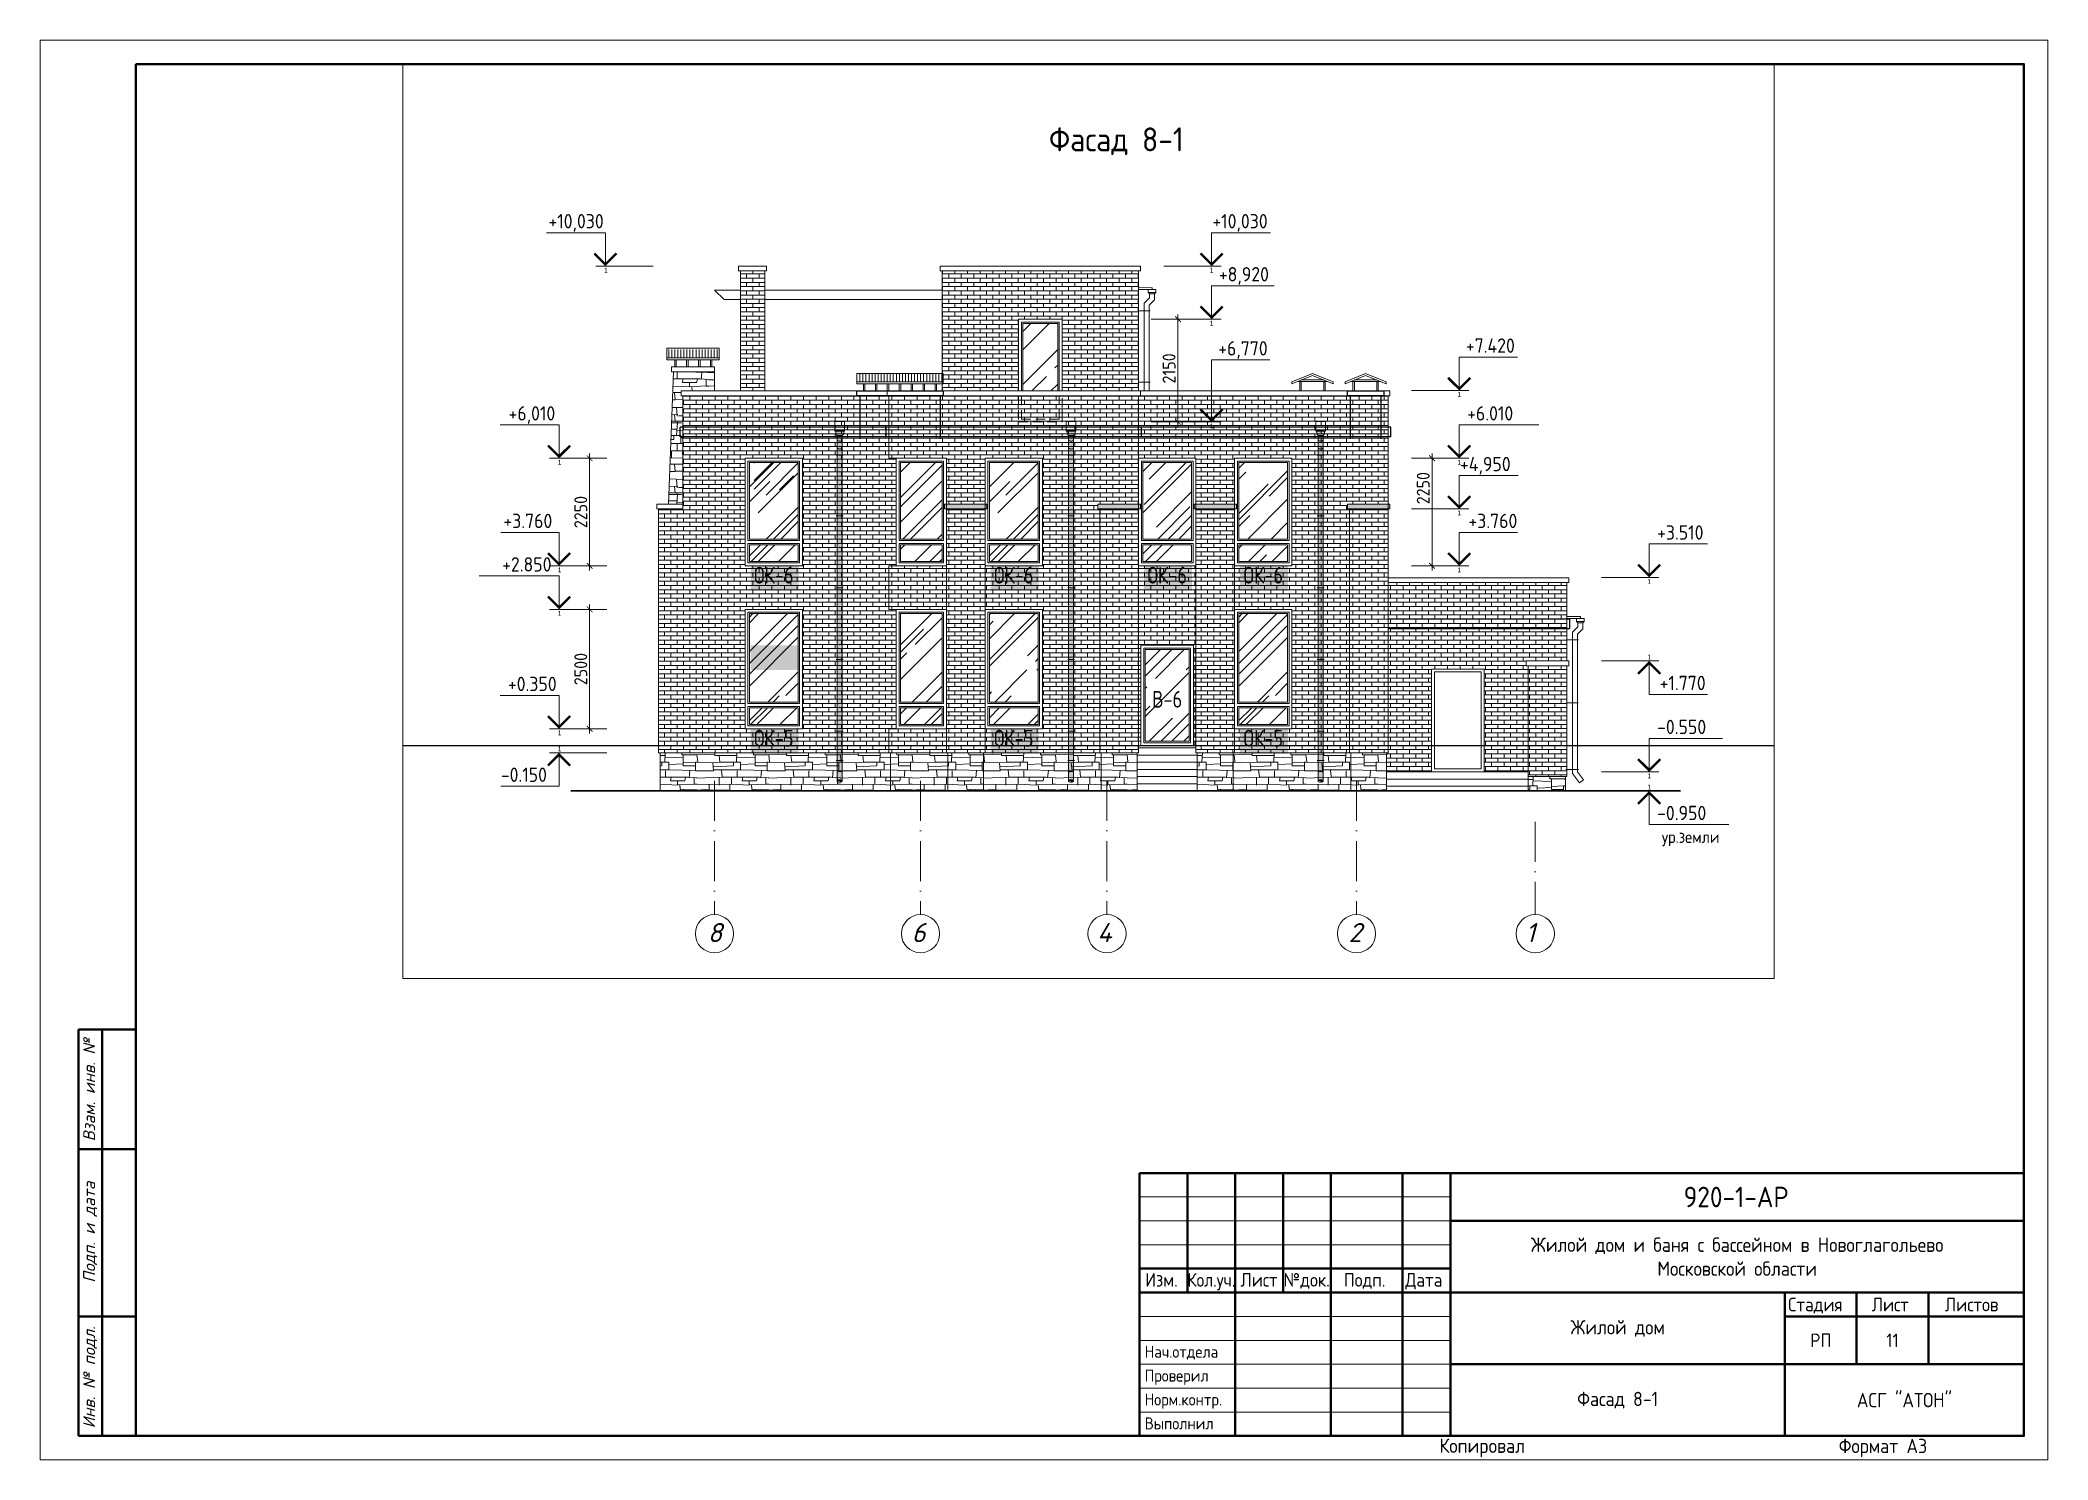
# Paper-space layout '11' of a CAD drawing. Header units: millimetres. Extents: x -17 to 41983, y -5 to 29695.
# The model-space entities are those that its viewports show. They can reach past a viewport. Long polylines and large blocks are cut down to what shows.
import ezdxf
from ezdxf.enums import TextEntityAlignment as Align

# ---------------------------------------------------------------- set-up
doc = ezdxf.new("R2010")
doc.units = ezdxf.units.MM
for name, pattern in [('ACAD_ISO10W100', [18, 12, -3, 0, -3]), ('JIS_08_15', [17.25, 15, -0.75, 0.75, -0.75]), ('НЕВИДИМАЯX2', [0.75, 0.5, -0.25])]:
    doc.linetypes.add(name, pattern=pattern)
doc.layers.get('Defpoints').update_dxf_attribs({"color": 40})
for name, color, linetype, lineweight in [('Text', 7, 'Continuous', 15), ('АР_Марка_двери', 13, 'Continuous', 9), ('АР_Текст_отметки высот', 95, 'Continuous', 9), ('АР_Штрих_материалы', 27, 'Continuous', 9), ('окна', 132, 'Continuous', 18), ('оси', 50, 'JIS_08_15', 9), ('размеры', 215, 'Continuous', 13), ('стены', 172, 'Continuous', 30), ('текст', 7, 'Continuous', 13), ('УКАЗАТЕЛЬ', 6, 'Continuous', 13), ('ФАСАД', 7, 'Continuous', 13), ('ШТРИХ', 142, 'Continuous', 13), ('штриховка', 8, 'Continuous', 9)]:
    doc.layers.add(name, color=color, linetype=linetype, lineweight=lineweight)
doc.styles.add('GOST 2.304', font='isocpeur.ttf', dxfattribs={"width": 0.9})
doc.styles.add('Isocpeur', font='isocpeui.ttf')
doc.styles.get("Standard").update_dxf_attribs({"font": 'arial.ttf'})
doc.styles.add('Ок1', font='isocpeur.ttf', dxfattribs={"oblique": 15})
doc.styles.add('Оксана', font='arial.ttf')
doc.dimstyles.new('1', dxfattribs={"dimscale": 100, "dimtxt": 2.7, "dimasz": 1.2, "dimexe": 1, "dimexo": 1, "dimgap": 0.5, "dimtad": 1, "dimdec": 0, "dimzin": 0, "dimdsep": 46, "dimtxsty": 'GOST 2.304', "dimblk": 'ARCHTICK', "dimcen": 0.09, "dimdle": 1, "dimclrd": 256, "dimclre": 256, "dimclrt": 7, "dimadec": 0, "dimazin": 0, "dimtfac": 1, "dimtdec": 0, "dimtmove": 1, "dimatfit": 3, "dimldrblk": 'ARCHTICK', "dimfxl": 100, "dimtolj": 1, "dimtzin": 0, "dimlwd": 5, "dimlwe": 5, "dimarcsym": 1})

psp = doc.layouts.new('11')

# ---------------------------------------------------------------- texts
at = {"layer": 'Text', "color": 7, "style": 'GOST 2.304', "width": 0.9}
for s, p in [('Нач.отдела', (23090, 2132)), ('Проверил', (23090, 1632)), ('Норм.контр.', (23090, 1132)), ('Выполнил', (23090, 632))]:
    psp.add_text(s, height=250, dxfattribs=at).set_placement(p)
at = {"layer": 'Text', "color": 1, "char_height": 300, "attachment_point": 5, "style": 'GOST 2.304'}
for s, insert, width in [('{\\C256;Жилой дом и баня с бассейном в Новоглагольево\\PМосковской области}', (35483, 4245), 12000), ('{\\C256;Жилой дом}', (32983, 2745), 7000)]:
    psp.add_mtext(s, dxfattribs=dict(at, insert=insert, width=width))
at = {"layer": 'Text', "color": 7, "char_height": 300, "attachment_point": 5, "style": 'GOST 2.304'}
for s, insert, width in [('{\\C0;Фасад 8-1}', (32983, 1245), 7000), ('{\\C0;АСГ "АТОН"}', (38983, 1245), 5000), ('Копиpовал ', (30149, 245), 5000), ('Формат А3', (38533, 245), 5000)]:
    psp.add_mtext(s, dxfattribs=dict(at, insert=insert, width=width))

msp = doc.modelspace()

# ---------------------------------------------------------------- texts
at = {"layer": 'Text', "color": 7, "style": 'GOST 2.304', "width": 0.9}
msp.add_text('Фасад 8-1', height=500, dxfattribs=at).set_placement((1060542.8, 769077.5, 0), align=Align.CENTER)
at = {"layer": 'АР_Марка_двери', "color": 7, "linetype": 'Continuous', "lineweight": 15, "style": 'GOST 2.304', "width": 0.8}
for s, p in [('ОК-6', (1053378.2, 760034.8, 0)), ('ОК-6', (1058398.3, 760034.8, 0)), ('ОК-6', (1061608.3, 760034.8, 0)), ('ОК-6', (1063618.3, 760034.8, 0)), ('В-6', (1061608.3, 757439.4, 0)), ('ОК-5', (1053378.2, 756624.8, 0)), ('ОК-5', (1058398.3, 756624.8, 0)), ('ОК-5', (1063618.3, 756624.8, 0))]:
    msp.add_text(s, height=350, dxfattribs=at).set_placement(p, align=Align.CENTER)
at = {"layer": 'текст', "color": 7, "style": 'Isocpeur'}
for s, p in [('8', (1052147.4, 752533.9, 0)), ('6', (1056407.8, 752533.9, 0)), ('4', (1060295, 752533.9, 0)), ('2', (1065539.9, 752533.9, 0)), ('1', (1069206, 752533.9, 0))]:
    msp.add_text(s, height=400, dxfattribs=at).set_placement(p, align=Align.CENTER)

# ---------------------------------------------------------------- blocks, each defined once
blk = doc.blocks.new('*U8')
at = {"color": 7, "linetype": 'Continuous', "lineweight": 40}
for p, q in [((-412, 90), (-400, 90)), ((-412, 5), (-412, 90)), ((-407, 5), (-407, 90)), ((-412, 65), (-400, 65)), ((-190, 60), (-5, 60)), ((-190, 5), (-190, 60)), ((-180, 35), (-180, 60)), ((-170, 5), (-170, 60)), ((-160, 35), (-160, 60)), ((-150, 5), (-150, 60)), ((-135, 5), (-135, 60)), ((-125, 5), (-125, 60)), ((-125, 50), (-5, 50)), ((-190, 40), (-125, 40)), ((-190, 35), (-125, 35)), ((-125, 35), (-5, 35)), ((-55, 5), (-55, 35)), ((-40, 20), (-40, 35)), ((-25, 20), (-25, 35)), ((-412, 30), (-400, 30)), ((-55, 30), (-5, 30)), ((-125, 20), (-5, 20)), ((-412, 5), (-400, 5))]:
    blk.add_line(p, q, dxfattribs=at)
at = {"color": 7, "linetype": 'Continuous', "lineweight": 20}
for p, q in [((-190, 55), (-125, 55)), ((-190, 50), (-125, 50)), ((-190, 45), (-125, 45)), ((-190, 30), (-125, 30)), ((-190, 25), (-125, 25)), ((-190, 20), (-125, 20)), ((-190, 15), (-125, 15)), ((-190, 10), (-125, 10))]:
    blk.add_line(p, q, dxfattribs=at)
at = {"color": 7, "linetype": 'Continuous', "lineweight": 0}
blk.add_lwpolyline([(-420, 297), (0, 297), (0, 0), (-420, 0)], close=True, dxfattribs=at)
at = {"color": 7, "linetype": 'Continuous', "lineweight": 40}
blk.add_lwpolyline([(-400, 292), (-5, 292), (-5, 5), (-400, 5)], close=True, dxfattribs=at)
at = {"color": 7, "style": 'Оксана', "flags": 8}
for tag, height, p in [('НАИМЕНОВАНИЕ_ОБЪЕКТА_СТРОИТЕЛЬСТВА', 2.71, (-64.88, 42.01)), ('НАИМЕНОВАНИЕ_ЧЕРТЕЖА', 2.86, (-88.9, 11.79))]:
    blk.add_attdef(tag, text='', height=height, dxfattribs=at).set_placement(p, align=Align.MIDDLE_CENTER)
at = {"color": 7, "linetype": 'Continuous', "lineweight": 20, "style": 'Оксана', "flags": 8}
blk.add_attdef('ИНВ.№ПОДЛ.', text='', height=2.5, rotation=90, dxfattribs=at).set_placement((-403.5, 17.5), align=Align.MIDDLE_CENTER)
for tag, height, p in [('НАИМЕНОВАНИЕ_СООРУЖЕНИЯ', 3.57, (-91.21, 26.62)), ('ОРГАНИЗАЦИЯ/ЛИЦЕНЗИЯ', 2.29, (-29.74, 11.97))]:
    blk.add_attdef(tag, text='', height=height, dxfattribs=at).set_placement(p, align=Align.MIDDLE_CENTER)
at = {"color": 7, "linetype": 'Continuous', "lineweight": 20, "flags": 8}
for tag, p in [('---------------------------------------------------', (-210, 5)), ('--------------------------------------------------', (-210, -2))]:
    blk.add_attdef(tag, text='', height=0.143, dxfattribs=at).set_placement(p, align=Align.TOP_LEFT)
at = {"layer": 'Text', "color": 7, "linetype": 'Continuous', "lineweight": 20, "style": 'GOST 2.304', "width": 0.9}
for s, p in [('Изм.', (-188.83, 36.23)), ('Лист', (-168.89, 36.23)), ('№док.', (-159.89, 36.23)), ('Подп.', (-147.29, 36.23)), ('Дата', (-134.42, 36.23)), ('Стадия', (-54.33, 31.07)), ('Лист', (-36.84, 31.07)), ('Листов', (-21.51, 31.07))]:
    blk.add_text(s, height=2.857, dxfattribs=at).set_placement(p)
at = {"layer": 'Text', "color": 7, "linetype": 'Continuous', "lineweight": 20, "style": 'GOST 2.304', "width": 0.833333}
blk.add_text('Кол.уч.', height=2.857, dxfattribs=at).set_placement((-180, 36.23), (-170, 36.23), align=Align.FIT)
at = {"layer": 'Text', "color": 7, "linetype": 'Continuous', "lineweight": 20, "style": 'GOST 2.304', "width": 0.9, "flags": 8}
blk.add_attdef('ОБОЗНАЧЕНИЕ_ДОКУМЕНТА', text='', height=4.29, dxfattribs=at).set_placement((-65.21, 54.98), align=Align.MIDDLE_CENTER)
at = {"layer": 'Text', "color": 7, "style": 'GOST 2.304', "width": 0.9, "flags": 8}
for tag, p in [('СТАДИЯ', (-47.5, 25)), ('ЛИСТ', (-32.5, 25)), ('ЛИСТОВ', (-15, 25))]:
    blk.add_attdef(tag, text='', height=2.86, dxfattribs=at).set_placement(p, align=Align.MIDDLE_CENTER)
at = {"layer": 'текст', "color": 7, "linetype": 'Continuous', "style": 'Ок1', "oblique": 15}
for s, p in [('Взам. инв. №', (-408.5, 66.63)), ('Подп. и дата', (-408.5, 37.05)), ('Инв. № подл.', (-408.5, 6.6))]:
    blk.add_text(s, height=2.5, rotation=90.0002, dxfattribs=at).set_placement(p)
blk = doc.blocks.new('*U353')
at = {"color": 7, "linetype": 'Continuous', "lineweight": 15}
for p, q in [((-12, 0), (-10, 0)), ((-10, 0), (-10, -7)), ((-10, 0), (0, 0)), ((-10, -7), (-26.68, -7))]:
    blk.add_line(p, q, dxfattribs=at)
at = {"color": 7, "linetype": 'Continuous', "lineweight": 15, "const_width": 0.5}
blk.add_lwpolyline([(-7.67, -2.68), (-10, -0.35), (-12.32, -2.68)], dxfattribs=at)
at = {"color": 7, "linetype": 'Continuous', "lineweight": 15, "style": 'GOST 2.304', "width": 0.9, "flags": 8}
blk.add_attdef('+OTM', text='', height=3, rotation=360, dxfattribs=at).set_placement((-20.16, -7), align=Align.BOTTOM_LEFT)
at = {"color": 7, "linetype": 'Continuous', "lineweight": 15, "flags": 8}
blk.add_attdef('YRZ', text='', height=3, rotation=360, dxfattribs=at).set_placement((-21.03, -11.62), align=Align.BOTTOM_LEFT)
at = {"layer": 'Defpoints', "color": 5, "linetype": 'Continuous', "flags": 8}
blk.add_attdef('M', text='', height=1, rotation=360, dxfattribs=at).set_placement((-9.9, 1.33), align=Align.TOP_CENTER)
blk = doc.blocks.new('*U417')
at = {"color": 7, "linetype": 'Continuous', "lineweight": 15}
for p, q in [((-10, 7), (-25.36, 7)), ((-10, 0), (-10, 7)), ((-12, 0), (-10, 0)), ((-10, 0), (0, 0))]:
    blk.add_line(p, q, dxfattribs=at)
at = {"color": 7, "linetype": 'Continuous', "lineweight": 15, "const_width": 0.5}
blk.add_lwpolyline([(-7.67, 2.67), (-10, 0.35), (-12.32, 2.67)], dxfattribs=at)
at = {"color": 7, "linetype": 'Continuous', "lineweight": 15, "style": 'GOST 2.304', "width": 0.9, "flags": 8}
blk.add_attdef('+OTM', text='', height=3, rotation=360, dxfattribs=at).set_placement((-20.16, 7), align=Align.BOTTOM_LEFT)
at = {"layer": 'Defpoints', "color": 5, "linetype": 'Continuous', "flags": 8}
blk.add_attdef('M', text='', height=1, dxfattribs=at).set_placement((-9.9, -0.33), align=Align.TOP_CENTER)
blk = doc.blocks.new('*U423')
at = {"color": 7, "linetype": 'Continuous', "lineweight": 15}
for p, q in [((-10, 7), (-22.17, 7)), ((-10, 0), (-10, 7)), ((-12, 0), (-10, 0)), ((-10, 0), (0, 0))]:
    blk.add_line(p, q, dxfattribs=at)
at = {"color": 7, "linetype": 'Continuous', "lineweight": 15, "const_width": 0.5}
blk.add_lwpolyline([(-7.67, 2.67), (-10, 0.35), (-12.32, 2.67)], dxfattribs=at)
at = {"color": 7, "linetype": 'Continuous', "lineweight": 15, "style": 'GOST 2.304', "width": 0.9, "flags": 8}
blk.add_attdef('+OTM', text='', height=3, rotation=360, dxfattribs=at).set_placement((-20.16, 7), align=Align.BOTTOM_LEFT)
at = {"layer": 'Defpoints', "color": 5, "linetype": 'Continuous', "flags": 8}
blk.add_attdef('M', text='', height=1, dxfattribs=at).set_placement((-9.9, -0.33), align=Align.TOP_CENTER)
blk = doc.blocks.new('*U427')
at = {"color": 7, "linetype": 'Continuous', "lineweight": 15}
for p, q in [((-12, 0), (-10, 0)), ((-10, 0), (-10, -7)), ((-10, 0), (0, 0)), ((-10, -7), (-22.17, -7))]:
    blk.add_line(p, q, dxfattribs=at)
at = {"color": 7, "linetype": 'Continuous', "lineweight": 15, "const_width": 0.5}
blk.add_lwpolyline([(-7.67, -2.68), (-10, -0.35), (-12.32, -2.68)], dxfattribs=at)
at = {"color": 7, "linetype": 'Continuous', "lineweight": 15, "style": 'GOST 2.304', "width": 0.9, "flags": 8}
blk.add_attdef('+OTM', text='', height=3, rotation=360, dxfattribs=at).set_placement((-20.16, -7), align=Align.BOTTOM_LEFT)
at = {"layer": 'Defpoints', "color": 5, "linetype": 'Continuous', "flags": 8}
blk.add_attdef('M', text='', height=1, rotation=360, dxfattribs=at).set_placement((-9.9, 1.33), align=Align.TOP_CENTER)
blk = doc.blocks.new('*U354')
at = {"color": 7, "linetype": 'Continuous', "lineweight": 15}
for p, q in [((-10, 7), (-26.68, 7)), ((-10, 0), (-10, 7)), ((-12, 0), (-10, 0)), ((-10, 0), (0, 0))]:
    blk.add_line(p, q, dxfattribs=at)
at = {"color": 7, "linetype": 'Continuous', "lineweight": 15, "const_width": 0.5}
blk.add_lwpolyline([(-7.67, 2.67), (-10, 0.35), (-12.32, 2.67)], dxfattribs=at)
at = {"color": 7, "linetype": 'Continuous', "lineweight": 15, "style": 'GOST 2.304', "width": 0.9, "flags": 8}
blk.add_attdef('+OTM', text='', height=3, rotation=360, dxfattribs=at).set_placement((-20.16, 7), align=Align.BOTTOM_LEFT)
at = {"layer": 'Defpoints', "color": 5, "linetype": 'Continuous', "flags": 8}
blk.add_attdef('M', text='', height=1, dxfattribs=at).set_placement((-9.9, -0.33), align=Align.TOP_CENTER)
blk = doc.blocks.new('*U359')
at = {"color": 7, "linetype": 'Continuous', "lineweight": 15}
for p, q in [((-10, 7), (-23.1, 7)), ((-10, 0), (-10, 7)), ((-12, 0), (-10, 0)), ((-10, 0), (0, 0))]:
    blk.add_line(p, q, dxfattribs=at)
at = {"color": 7, "linetype": 'Continuous', "lineweight": 15, "const_width": 0.5}
blk.add_lwpolyline([(-7.67, 2.67), (-10, 0.35), (-12.32, 2.67)], dxfattribs=at)
at = {"color": 7, "linetype": 'Continuous', "lineweight": 15, "style": 'GOST 2.304', "width": 0.9, "flags": 8}
blk.add_attdef('+OTM', text='', height=3, rotation=360, dxfattribs=at).set_placement((-20.16, 7), align=Align.BOTTOM_LEFT)
at = {"layer": 'Defpoints', "color": 5, "linetype": 'Continuous', "flags": 8}
blk.add_attdef('M', text='', height=1, dxfattribs=at).set_placement((-9.9, -0.33), align=Align.TOP_CENTER)
blk = doc.blocks.new('*U360')
at = {"color": 7, "linetype": 'Continuous', "lineweight": 15}
for p, q in [((-10, 7), (-22.34, 7)), ((-10, 0), (-10, 7)), ((-12, 0), (-10, 0)), ((-10, 0), (0, 0))]:
    blk.add_line(p, q, dxfattribs=at)
at = {"color": 7, "linetype": 'Continuous', "lineweight": 15, "const_width": 0.5}
blk.add_lwpolyline([(-7.67, 2.67), (-10, 0.35), (-12.32, 2.67)], dxfattribs=at)
at = {"color": 7, "linetype": 'Continuous', "lineweight": 15, "style": 'GOST 2.304', "width": 0.9, "flags": 8}
blk.add_attdef('+OTM', text='', height=3, rotation=360, dxfattribs=at).set_placement((-20.16, 7), align=Align.BOTTOM_LEFT)
at = {"layer": 'Defpoints', "color": 5, "linetype": 'Continuous', "flags": 8}
blk.add_attdef('M', text='', height=1, dxfattribs=at).set_placement((-9.9, -0.33), align=Align.TOP_CENTER)
blk = doc.blocks.new('*U502')
at = {"color": 7, "linetype": 'Continuous', "lineweight": 15}
for p, q in [((-10, 13), (-22.17, 13)), ((-10, 0), (-10, 13)), ((-12, 0), (-10, 0)), ((-10, 0), (0, 0))]:
    blk.add_line(p, q, dxfattribs=at)
at = {"color": 7, "linetype": 'Continuous', "lineweight": 15, "const_width": 0.5}
blk.add_lwpolyline([(-7.67, 2.67), (-10, 0.35), (-12.32, 2.67)], dxfattribs=at)
at = {"color": 7, "linetype": 'Continuous', "lineweight": 15, "style": 'GOST 2.304', "width": 0.9, "flags": 8}
blk.add_attdef('+OTM', text='', height=3, rotation=360, dxfattribs=at).set_placement((-20.16, 13), align=Align.BOTTOM_LEFT)
at = {"layer": 'Defpoints', "color": 5, "linetype": 'Continuous', "flags": 8}
blk.add_attdef('M', text='', height=1, dxfattribs=at).set_placement((-9.9, -0.33), align=Align.TOP_CENTER)
blk = doc.blocks.new('*U361')
at = {"color": 7, "linetype": 'Continuous', "lineweight": 15}
for p, q in [((10, 0), (10, 7)), ((10, 7), (22.34, 7)), ((10, 0), (0, 0)), ((12, 0), (10, 0))]:
    blk.add_line(p, q, dxfattribs=at)
at = {"color": 7, "linetype": 'Continuous', "lineweight": 15, "const_width": 0.5}
blk.add_lwpolyline([(7.67, 2.67), (10, 0.35), (12.32, 2.67)], dxfattribs=at)
at = {"color": 7, "linetype": 'Continuous', "lineweight": 15, "style": 'GOST 2.304', "width": 0.9, "flags": 8}
blk.add_attdef('+OTM', text='', height=3, dxfattribs=at).set_placement((11.65, 7), align=Align.BOTTOM_LEFT)
at = {"layer": 'Defpoints', "color": 5, "linetype": 'Continuous', "flags": 8}
blk.add_attdef('M', text='', height=1, rotation=360, dxfattribs=at).set_placement((10, -0.33), align=Align.TOP_CENTER)
blk = doc.blocks.new('*U491')
at = {"color": 7, "linetype": 'Continuous', "lineweight": 15}
for p, q in [((-10, 7), (-22.34, 7)), ((-10, 0), (-10, 7)), ((-12, 0), (-10, 0)), ((-10, 0), (0, 0))]:
    blk.add_line(p, q, dxfattribs=at)
at = {"color": 7, "linetype": 'Continuous', "lineweight": 15, "const_width": 0.5}
blk.add_lwpolyline([(-7.67, 2.67), (-10, 0.35), (-12.32, 2.67)], dxfattribs=at)
at = {"color": 7, "linetype": 'Continuous', "lineweight": 15, "style": 'GOST 2.304', "width": 0.9, "flags": 8}
blk.add_attdef('+OTM', text='', height=3, rotation=360, dxfattribs=at).set_placement((-20.16, 7), align=Align.BOTTOM_LEFT)
at = {"layer": 'Defpoints', "color": 5, "linetype": 'Continuous', "flags": 8}
blk.add_attdef('M', text='', height=1, dxfattribs=at).set_placement((-9.9, -0.33), align=Align.TOP_CENTER)
blk = doc.blocks.new('*U492')
at = {"color": 7, "linetype": 'Continuous', "lineweight": 15}
for p, q in [((10, 0), (10, 7)), ((10, 7), (26.68, 7)), ((10, 0), (0, 0)), ((12, 0), (10, 0))]:
    blk.add_line(p, q, dxfattribs=at)
at = {"color": 7, "linetype": 'Continuous', "lineweight": 15, "const_width": 0.5}
blk.add_lwpolyline([(7.67, 2.67), (10, 0.35), (12.32, 2.67)], dxfattribs=at)
at = {"color": 7, "linetype": 'Continuous', "lineweight": 15, "style": 'GOST 2.304', "width": 0.9, "flags": 8}
blk.add_attdef('+OTM', text='', height=3, dxfattribs=at).set_placement((11.65, 7), align=Align.BOTTOM_LEFT)
at = {"layer": 'Defpoints', "color": 5, "linetype": 'Continuous', "flags": 8}
blk.add_attdef('M', text='', height=1, rotation=360, dxfattribs=at).set_placement((10, -0.33), align=Align.TOP_CENTER)
blk = doc.blocks.new('*U424')
at = {"color": 7, "linetype": 'Continuous', "lineweight": 15}
for p, q in [((10, 0), (10, 7)), ((10, 7), (22.17, 7)), ((10, 0), (0, 0)), ((12, 0), (10, 0))]:
    blk.add_line(p, q, dxfattribs=at)
at = {"color": 7, "linetype": 'Continuous', "lineweight": 15, "const_width": 0.5}
blk.add_lwpolyline([(7.67, 2.67), (10, 0.35), (12.32, 2.67)], dxfattribs=at)
at = {"color": 7, "linetype": 'Continuous', "lineweight": 15, "style": 'GOST 2.304', "width": 0.9, "flags": 8}
blk.add_attdef('+OTM', text='', height=3, dxfattribs=at).set_placement((11.65, 7), align=Align.BOTTOM_LEFT)
at = {"layer": 'Defpoints', "color": 5, "linetype": 'Continuous', "flags": 8}
blk.add_attdef('M', text='', height=1, rotation=360, dxfattribs=at).set_placement((10, -0.33), align=Align.TOP_CENTER)
blk = doc.blocks.new('*U449')
at = {"color": 7, "linetype": 'Continuous', "lineweight": 15}
for p, q in [((-12, 0), (-10, 0)), ((-10, 0), (-10, -7)), ((-10, 0), (0, 0)), ((-10, -7), (-22.17, -7))]:
    blk.add_line(p, q, dxfattribs=at)
at = {"color": 7, "linetype": 'Continuous', "lineweight": 15, "const_width": 0.5}
blk.add_lwpolyline([(-7.67, -2.68), (-10, -0.35), (-12.32, -2.68)], dxfattribs=at)
at = {"color": 7, "linetype": 'Continuous', "lineweight": 15, "style": 'GOST 2.304', "width": 0.9, "flags": 8}
blk.add_attdef('+OTM', text='', height=3, rotation=360, dxfattribs=at).set_placement((-20.16, -7), align=Align.BOTTOM_LEFT)
at = {"layer": 'Defpoints', "color": 5, "linetype": 'Continuous', "flags": 8}
blk.add_attdef('M', text='', height=1, rotation=360, dxfattribs=at).set_placement((-9.9, 1.33), align=Align.TOP_CENTER)
blk = doc.blocks.new('п')
at = {"layer": 'АР_Штрих_материалы', "ltscale": 100, "true_color": 0xffffff}
blk.add_hatch(color=7, dxfattribs=at).paths.add_polyline_path([(971891, 761696), (971002, 761696), (971002, 761596), (971891, 761596)])
at = {"layer": 'ФАСАД', "color": 7, "ltscale": 0.1}
blk.add_lwpolyline([(971891, 761696), (971002, 761696), (971002, 761596), (971891, 761596), (971891, 761696)], dxfattribs=at)
blk = doc.blocks.new('_ArchTick')
at = {"color": 0, "linetype": 'ByBlock', "const_width": 0.15}
blk.add_lwpolyline([(-0.5, -0.5), (0.5, 0.5)], dxfattribs=at)
blk = doc.blocks.new('*D493')
at = {"layer": 'Defpoints', "color": 0, "lineweight": 50, "ltscale": 0.1}
for p in [(1049532, 762656, 0), (1049525, 760406), (1049532, 760406, 0)]:
    blk.add_point(p, dxfattribs=at)
at = {"layer": 'размеры', "lineweight": 5, "ltscale": 0.1}
for p, q in [((1049525, 762756), (1049525, 760306)), ((1049432, 762656), (1049425, 762656)), ((1049432, 760406), (1049425, 760406))]:
    blk.add_line(p, q, dxfattribs=at)
at = {"layer": 'размеры', "lineweight": 5, "ltscale": 0.1, "xscale": 120, "yscale": 120, "zscale": 120}
for p, rotation in [((1049525, 762656), 90), ((1049525, 760406), 270)]:
    blk.add_blockref('_ArchTick', p, dxfattribs=dict(at, rotation=rotation))
at = {"layer": 'размеры', "color": 7, "ltscale": 0.1, "insert": (1049340, 761531), "char_height": 270, "attachment_point": 5, "rotation": 90, "style": 'GOST 2.304'}
blk.add_mtext('\\A1;2250', dxfattribs=at)
blk = doc.blocks.new('*D494')
at = {"layer": 'Defpoints', "color": 0, "lineweight": 50, "ltscale": 0.1}
for p in [(1049532, 759496, 0), (1049525, 756996), (1049532, 756996, 0)]:
    blk.add_point(p, dxfattribs=at)
at = {"layer": 'размеры', "lineweight": 5, "ltscale": 0.1}
for p, q in [((1049432, 759496), (1049425, 759496)), ((1049525, 759596), (1049525, 756896)), ((1049432, 756996), (1049425, 756996))]:
    blk.add_line(p, q, dxfattribs=at)
at = {"layer": 'размеры', "lineweight": 5, "ltscale": 0.1, "xscale": 120, "yscale": 120, "zscale": 120}
for p, rotation in [((1049525, 759496), 90), ((1049525, 756996), 270)]:
    blk.add_blockref('_ArchTick', p, dxfattribs=dict(at, rotation=rotation))
at = {"layer": 'размеры', "color": 7, "ltscale": 0.1, "insert": (1049340, 758246), "char_height": 270, "attachment_point": 5, "rotation": 90, "style": 'GOST 2.304'}
blk.add_mtext('\\A1;2500', dxfattribs=at)
blk = doc.blocks.new('*D495')
at = {"layer": 'Defpoints', "color": 0, "ltscale": 0.1}
for p in [(1066717, 762656, 0), (1066717, 760406), (1067149, 760406)]:
    blk.add_point(p, dxfattribs=at)
at = {"layer": 'размеры', "lineweight": 5, "ltscale": 0.1}
for p, q in [((1067149, 762756), (1067149, 760306)), ((1066817, 762656), (1067249, 762656)), ((1066817, 760406), (1067249, 760406))]:
    blk.add_line(p, q, dxfattribs=at)
at = {"layer": 'размеры', "lineweight": 5, "ltscale": 0.1, "xscale": 120, "yscale": 120, "zscale": 120}
for p, rotation in [((1067149, 762656), 90), ((1067149, 760406), 270)]:
    blk.add_blockref('_ArchTick', p, dxfattribs=dict(at, rotation=rotation))
at = {"layer": 'размеры', "color": 7, "ltscale": 0.1, "insert": (1066964, 762031), "char_height": 270, "attachment_point": 5, "rotation": 90, "style": 'GOST 2.304'}
blk.add_mtext('\\A1;2250', dxfattribs=at)
blk = doc.blocks.new('*D496')
at = {"layer": 'Defpoints', "color": 0, "ltscale": 0.1}
for p in [(1061172, 765566, 0), (1061172, 763416, 0), (1061832, 763416)]:
    blk.add_point(p, dxfattribs=at)
at = {"layer": 'размеры', "lineweight": 5, "ltscale": 0.1}
for p, q in [((1061832, 765666), (1061832, 763316)), ((1061272, 765566), (1061932, 765566)), ((1061272, 763416), (1061932, 763416))]:
    blk.add_line(p, q, dxfattribs=at)
at = {"layer": 'размеры', "lineweight": 5, "ltscale": 0.1, "xscale": 120, "yscale": 120, "zscale": 120}
for p, rotation in [((1061832, 765566), 90), ((1061832, 763416), 270)]:
    blk.add_blockref('_ArchTick', p, dxfattribs=dict(at, rotation=rotation))
at = {"layer": 'размеры', "color": 7, "ltscale": 0.1, "insert": (1061647, 764536), "char_height": 270, "attachment_point": 5, "rotation": 90, "style": 'GOST 2.304'}
blk.add_mtext('\\A1;2150', dxfattribs=at)
blk = doc.blocks.new('вв13')
at = {"layer": 'ФАСАД', "color": 7}
for p, q in [((968407, 766095, 0), (968377, 766124, 0)), ((968499, 765740, 0), (968743, 765740, 0)), ((968502, 764246, 0), (968743, 764246, 0))]:
    blk.add_line(p, q, dxfattribs=at)
at = {"layer": 'ФАСАД', "color": 7, "ltscale": 0.1}
for p, q in [((968743, 766229, 0), (968460, 766225, 0)), ((968460, 766187, 0), (968460, 766225, 0)), ((968743, 766189, 0), (968543, 766186, 0))]:
    blk.add_line(p, q, dxfattribs=at)
at = {"layer": 'ФАСАД', "color": 7, "elevation": 0}
for points in [[(968543, 766124), (968377, 766124), (968377, 766187), (968543, 766187), (968543, 766124), (968513, 766095), (968407, 766095), (968407, 765972), (968518, 765860)], [(968624, 765900), (968513, 766011), (968513, 766095)]]:
    blk.add_lwpolyline(points, dxfattribs=at)
at = {"layer": 'ФАСАД', "color": 7, "ltscale": 0.4, "elevation": 0}
for points in [[(968518, 765860), (968518, 764066)], [(968624, 764066), (968624, 765900)]]:
    blk.add_lwpolyline(points, dxfattribs=at)
blk = doc.blocks.new('вв12')
at = {"layer": 'ШТРИХ', "ltscale": 0.1, "true_color": 0xffffff}
h = blk.add_hatch(color=7, dxfattribs=at)
edge = h.paths.add_edge_path()
edge.add_ellipse((1016873, 755904), major_axis=(-52.9, 0), ratio=0.467596, start_angle=0, end_angle=360)
edge.add_line((1016926, 755904), (1016820, 755904))
h.paths.add_polyline_path([(1016956, 763165), (1016790, 763165), (1016820, 763135), (1016926, 763135)])
h.paths.add_polyline_path([(1016956, 763224), (1016790, 763224), (1016790, 763165), (1016956, 763165)])
h.paths.add_polyline_path([(1016956, 763228), (1016790, 763228), (1016790, 763224), (1016956, 763224)])
blk.add_hatch(color=7, dxfattribs=at).paths.add_polyline_path([(1016820, 755904), (1016830, 755890), (1016844, 755883), (1016859, 755880), (1016873, 755879), (1016888, 755880), (1016902, 755883), (1016917, 755890), (1016926, 755904), (1016926, 763135), (1016820, 763135)])
h = blk.add_hatch(color=7, dxfattribs=at)
edge = h.paths.add_edge_path()
edge.add_line((1016873, 755904), (1016820, 755904))
edge.add_ellipse((1016873, 755904), major_axis=(-52.9, 0), ratio=0.467596, start_angle=0, end_angle=360)
edge.add_line((1016873, 755879), (1016873, 755904))
at = {"layer": 'ФАСАД', "color": 7}
for p, q in [((1016820, 763135, 0), (1016790, 763165, 0)), ((1016801, 762720, 0), (1016946, 762720, 0)), ((1016801, 761449, 0), (1016946, 761449, 0)), ((1016801, 759949, 0), (1016946, 759949, 0)), ((1016801, 758449, 0), (1016946, 758449, 0)), ((1016801, 756949, 0), (1016946, 756949, 0)), ((1016801, 756335, 0), (1016946, 756335, 0))]:
    blk.add_line(p, q, dxfattribs=at)
at = {"layer": 'ФАСАД', "ltscale": 0.1, "elevation": 0}
blk.add_lwpolyline([(1016973, 763224), (1016773, 763224), (1016773, 763426), (1016973, 763426)], close=True, dxfattribs=at)
at = {"layer": 'ФАСАД', "color": 7, "elevation": 0}
for points in [[(1016956, 763165), (1016790, 763165), (1016790, 763228), (1016956, 763228), (1016956, 763165), (1016926, 763135), (1016820, 763135), (1016820, 755904)], [(1016926, 755904), (1016926, 763135)]]:
    blk.add_lwpolyline(points, dxfattribs=at)
at = {"layer": 'ФАСАД', "color": 7}
for centre in [(1016873, 763079, 0), (1016873, 762916, 0)]:
    blk.add_arc(centre, 66.9, 217.649, 322.351, dxfattribs=at)
blk.add_ellipse((1016873, 755904, 0), major_axis=(-52.9, 0), ratio=0.467596, dxfattribs=at)
at = {"layer": 'ШТРИХ', "color": 19, "ltscale": 0.1}
blk.add_ellipse((1016873, 756081, 0), major_axis=(-52.9, 0), ratio=0.467596, start_param=3.141593, end_param=6.283185, dxfattribs=at)

# ---------------------------------------------------------------- dimensions: what is measured, and where the dimension line sits
at = {"layer": 'размеры', "ltscale": 0.1}
for base, p1, p2, picture, middle in [((1061831.6, 763416), (1061171.8, 765566, 0), (1061171.8, 763416, 0), '*D496', (1061831.6, 764536.1)), ((1067148.6, 760406), (1066717, 762656, 0), (1066717, 760406), '*D495', (1067148.6, 762031))]:
    dim = msp.add_linear_dim(base=base, p1=p1, p2=p2, angle=90, dimstyle='1', dxfattribs=at)
    dim.commit()
    dim.dimension.update_dxf_attribs({"geometry": picture, "text_midpoint": middle, "dimtype": 160})
for base, p1, p2, picture, middle in [((1049525, 760406), (1049532.3, 762656, 0), (1049532.3, 760406, 0), '*D493', (1049340, 761531)), ((1049525, 756996), (1049532.3, 759496, 0), (1049532.3, 756996, 0), '*D494', (1049340, 758246))]:
    dim = msp.add_linear_dim(base=base, p1=p1, p2=p2, angle=90, dimstyle='1', dxfattribs=at)
    dim.commit()
    dim.dimension.update_dxf_attribs({"geometry": picture, "text_midpoint": middle})

# ---------------------------------------------------------------- hatches: boundary and pattern name
at = {"layer": 'АР_Штрих_материалы', "lineweight": 5, "ltscale": 100, "true_color": 0x080808}
h = msp.add_hatch(dxfattribs=at)
h.set_pattern_fill('AR-BRSTD', color=18, scale=1.3, style=0)
h.paths.add_polyline_path([(1053188.1, 766576), (1052678.1, 766576), (1052678.1, 764066), (1053188.1, 764066)])
h = msp.add_hatch(dxfattribs=at)
h.set_pattern_fill('AR-BRSTD', color=18, scale=1.3, style=0)
h.paths.add_polyline_path([(1059407.8, 766576), (1059407.8, 764066), (1061007.8, 764066), (1061007.8, 766576)])
h.paths.add_polyline_path([(1058497.8, 764066), (1058497.8, 766576), (1056897.8, 766576), (1056897.8, 764430.2), (1056917.8, 764430.2), (1056917.8, 764216), (1056897.8, 764216), (1056897.8, 764066)])
h = msp.add_hatch(dxfattribs=at)
h.set_pattern_fill('AR-BRSTD', color=18, scale=1.3, style=0)
h.paths.add_polyline_path([(1059407.8, 766576), (1058497.8, 766576), (1058497.8, 765566), (1059407.8, 765566)])
at = {"layer": 'АР_Штрих_материалы', "lineweight": 9, "ltscale": 100, "true_color": 0x080808}
h = msp.add_hatch(dxfattribs=at)
h.set_pattern_fill('AR-BRSTD', color=18, scale=1.3, style=0)
h.paths.add_polyline_path([(1055787.8, 763966), (1051477.8, 763966), (1051477.8, 763106), (1055787.8, 763106)])
h.paths.add_polyline_path([(1055937.5, 762655.9), (1055787.8, 762655.9), (1055787.8, 763106), (1051477.8, 763106), (1051477.8, 761596), (1050967.8, 761596), (1050967.8, 756496), (1053377.8, 756496), (1053377.8, 756995.9), (1052777.7, 756995.9), (1052777.7, 759495.9), (1053377.8, 759496), (1053977.9, 760406), (1052777.7, 760406), (1052777.7, 762656), (1053977.9, 762656), (1053977.9, 761906), (1053977.9, 760406), (1053377.8, 759496), (1053977.9, 759495.9), (1053977.7, 756995.9), (1053377.8, 756995.9), (1053377.8, 756496), (1055787.8, 756496), (1055787.8, 756995.9), (1055937.8, 756995.9), (1055937.5, 759495.9), (1055787.8, 759495.9), (1055787.8, 760406), (1055937.5, 760406)])
at = {"layer": 'АР_Штрих_материалы', "lineweight": 13, "ltscale": 100, "true_color": 0x080808}
h = msp.add_hatch(dxfattribs=at)
h.set_pattern_fill('AR-BRSTD', color=18, scale=1.3, style=0)
h.paths.add_polyline_path([(1059347.8, 763966), (1058557.8, 763966), (1058557.8, 763476), (1059347.8, 763476)], flags=16)
h.paths.add_polyline_path([(1058557.8, 763966), (1058497.8, 763966), (1058497.8, 763416), (1059407.8, 763416), (1059407.8, 763966), (1059347.8, 763966), (1059347.8, 763476), (1058557.8, 763476)], flags=17)
h.paths.add_polyline_path([(1058497.8, 763966), (1055787.8, 763966), (1055787.8, 763106), (1061007.8, 763106), (1061007.8, 763966), (1059407.8, 763966), (1059407.8, 763416), (1058497.8, 763416)])
h.paths.add_polyline_path([(1054300.9, 761151), (1055422.9, 761151), (1055422.9, 761601), (1054300.9, 761601)])
h.paths.add_polyline_path([(1054395.4, 757741), (1055598.4, 757741), (1055598.4, 758191), (1054395.4, 758191)])
at = {"layer": 'АР_Штрих_материалы', "lineweight": 9, "ltscale": 100, "true_color": 0x080808}
h = msp.add_hatch(dxfattribs=at)
h.set_pattern_fill('AR-BRSTD', color=18, scale=1.3, style=0)
h.paths.add_polyline_path([(1066227.8, 763966), (1061007.8, 763966), (1061007.8, 762655.9), (1062208.1, 762655.9), (1062208.1, 761696), (1063017.8, 761696), (1063017.8, 762655.9), (1064218.1, 762655.9), (1064218.1, 760405.9), (1064218.1, 756496), (1065418.1, 756496), (1065418.1, 761596), (1065378.1, 761596), (1065378.1, 761696), (1066227.8, 761696)])
h.paths.add_polyline_path([(1066227.8, 761596), (1065418.1, 761596), (1065418.1, 756496), (1066227.8, 756496)])
h.paths.add_polyline_path([(1063017.8, 761596), (1062208.1, 761596), (1062208.1, 760406), (1062207.8, 756496), (1063017.8, 756496)], flags=17)
at = {"layer": 'АР_Штрих_материалы', "lineweight": 13, "ltscale": 100, "true_color": 0x080808}
h = msp.add_hatch(dxfattribs=at)
h.set_pattern_fill('AR-BRSTD', color=18, scale=1.3, style=0)
h.paths.add_polyline_path([(1061007.8, 763106), (1055787.8, 763106), (1055787.8, 762655.9), (1056987.8, 762655.9), (1056987.7, 761696), (1057797.8, 761696), (1057797.8, 762655.9), (1058998.1, 762655.9), (1058998.1, 760406), (1058998.1, 756496), (1060197.8, 756496), (1060197.8, 761596), (1060157.8, 761596), (1060157.8, 761696), (1061007.8, 761696), (1061007.8, 762655.9)])
h.paths.add_polyline_path([(1056987.8, 761596), (1056987.8, 756496), (1057797.8, 756496), (1057797.8, 756995.9), (1057797.8, 756995.9), (1057797.8, 759495.9), (1057797.8, 761596)])
h.paths.add_polyline_path([(1061007.8, 761596), (1060197.8, 761596), (1060197.8, 756496), (1061007.8, 756496), (1061007.8, 760406), (1061007.8, 760406)], flags=17)
h = msp.add_hatch(dxfattribs=at)
h.set_pattern_fill('AR-BRSTD', color=18, scale=1.3, style=0)
h.paths.add_polyline_path([(1056987.8, 760406), (1055787.8, 760406), (1055787.8, 759495.9), (1055937.5, 759495.9), (1055937.5, 759496), (1056987.8, 759496)])
h.paths.add_polyline_path([(1058998.1, 760406), (1057797.8, 760406), (1057797.8, 759495.9), (1058998.1, 759495.9)])
h.paths.add_polyline_path([(1058998.1, 756995.9), (1057797.8, 756995.9), (1057797.8, 756496), (1058998.1, 756496)])
h.paths.add_polyline_path([(1056987.8, 756995.9), (1055787.8, 756995.9), (1055787.8, 756496), (1056987.8, 756496)])
at = {"layer": 'АР_Штрих_материалы', "lineweight": 9, "ltscale": 100, "true_color": 0x080808}
h = msp.add_hatch(dxfattribs=at)
h.set_pattern_fill('AR-BRSTD', color=18, scale=1.3, style=0)
h.paths.add_polyline_path([(1062207.8, 760406), (1061007.8, 760406), (1061007.8, 756596), (1061057.8, 756646), (1061057.8, 758746), (1062157.8, 758746), (1062157.8, 756646), (1062207.8, 756596)])
h.paths.add_polyline_path([(1064218.1, 760405.9), (1063017.8, 760405.9), (1063017.8, 759495.9), (1064218.1, 759495.9)])
h.paths.add_polyline_path([(1064218.1, 756995.9), (1063017.8, 756995.9), (1063017.8, 756496), (1064218.1, 756496)])
h = msp.add_hatch(dxfattribs=at)
h.set_pattern_fill('AR-BRSTD', color=18, scale=1.3, style=0)
h.paths.add_polyline_path([(1069967.8, 760056), (1066227.8, 760056), (1066227.8, 759096), (1069967.8, 759096)])
h.paths.add_polyline_path([(1069967.8, 759096), (1066227.8, 759096), (1066227.8, 756496), (1066197.8, 756496), (1066197.8, 756096), (1067137.8, 756096), (1067137.8, 758246), (1068237.8, 758246), (1068237.8, 756096), (1069157.9, 756096), (1069157.9, 758316), (1069117.9, 758316), (1069117.9, 758416), (1069967.8, 758416)])
h.paths.add_polyline_path([(1069967.8, 758316), (1069157.9, 758316), (1069157.9, 755996), (1069967.8, 755996)])
at = {"layer": 'ШТРИХ', "ltscale": 0.1}
h = msp.add_hatch(dxfattribs=at)
h.set_pattern_fill('AR-RROOF', scale=30, angle=45, style=0)
h.paths.add_polyline_path([(1059317.8, 765476), (1058587.8, 765476), (1058587.8, 764066), (1059317.8, 764066)])
h = msp.add_hatch(dxfattribs=at)
h.set_pattern_fill('AR-RROOF', scale=30, angle=45, style=0)
h.set_pattern_definition([(45, (-5020.1, 0.02), (646.57844, 1724.20918), [11430, -1524, 3810, -762]), (45, (-4572.9, 986.1), (-1255.4398, 177.8091), [2286, -251.46, 4572, -571.5]), (45, (-5208.7, 727.4), (2440.83361, 3162.8462), [6096, -1066.8, 3048, -762])])
h.paths.add_polyline_path([(1053887.7, 762566), (1052867.7, 762566), (1052867.7, 760966), (1053887.7, 760966)])
h.paths.add_polyline_path([(1053887.7, 760846), (1052867.7, 760846), (1052867.7, 760496), (1053887.7, 760496)])
h = msp.add_hatch(dxfattribs=at)
h.set_pattern_fill('AR-RROOF', scale=30, angle=45, style=0)
h.paths.add_polyline_path([(1052967.8, 762566), (1052967.8, 761996), (1053787.8, 761996), (1053787.8, 762566)])
h = msp.add_hatch(dxfattribs=at)
h.set_pattern_fill('AR-RROOF', scale=30, angle=45, style=0)
h.paths.add_polyline_path([(1056897.5, 762566), (1056027.5, 762565.9), (1056027.5, 760965.9), (1056897.5, 760965.9)])
h.paths.add_polyline_path([(1056897.5, 760845.9), (1056027.5, 760845.9), (1056027.5, 760496), (1056897.5, 760496)])
h = msp.add_hatch(dxfattribs=at)
h.set_pattern_fill('AR-RROOF', scale=30, angle=45, style=0)
h.paths.add_polyline_path([(1058907.8, 762566), (1057887.8, 762565.9), (1057887.8, 760965.9), (1058907.8, 760965.9)])
h.paths.add_polyline_path([(1058907.8, 760845.9), (1057887.8, 760845.9), (1057887.8, 760496), (1058907.8, 760496)])
h = msp.add_hatch(dxfattribs=at)
h.set_pattern_fill('AR-RROOF', scale=30, angle=45, style=0)
h.paths.add_polyline_path([(1062117.8, 762566), (1061097.8, 762565.9), (1061097.8, 760965.9), (1062117.8, 760965.9)])
h.paths.add_polyline_path([(1062117.8, 760845.9), (1061097.8, 760845.9), (1061097.8, 760496), (1062117.8, 760496)])
h = msp.add_hatch(dxfattribs=at)
h.set_pattern_fill('AR-RROOF', scale=30, angle=45, style=0)
h.paths.add_polyline_path([(1064127.8, 762565.9), (1063107.8, 762565.9), (1063107.8, 760965.9), (1064127.8, 760965.9)])
h.paths.add_polyline_path([(1064127.8, 760845.9), (1063107.8, 760845.9), (1063107.8, 760495.9), (1064127.8, 760496)])
at = {"layer": 'ШТРИХ', "ltscale": 0.1, "true_color": 0xffffff}
for points in [[(1052892.4, 760403.1), (1053897, 760403.1), (1053897, 759889.4), (1052892.4, 759889.4)], [(1057912.5, 760403.1), (1058917.1, 760403.1), (1058917.1, 759889.4), (1057912.5, 759889.4)], [(1061122.5, 760403.1), (1062127.1, 760403.1), (1062127.1, 759889.4), (1061122.5, 759889.4)], [(1063132.5, 760403.1), (1064137.1, 760403.1), (1064137.1, 759889.3), (1063132.5, 759889.3)], [(1052892.4, 758743.1), (1053897, 758743.1), (1053897, 758229.3), (1052892.4, 758229.3)], [(1052892.4, 756993.1), (1053897, 756993.1), (1053897, 756479.3), (1052892.4, 756479.3)], [(1057912.5, 756993.1), (1058917.1, 756993.1), (1058917.1, 756479.3), (1057912.5, 756479.3)], [(1063132.5, 756993.1), (1064137.1, 756993.1), (1064137.1, 756479.3), (1063132.5, 756479.3)]]:
    msp.add_hatch(color=7, dxfattribs=at).paths.add_polyline_path(points)
at = {"layer": 'ШТРИХ', "ltscale": 0.1}
h = msp.add_hatch(dxfattribs=at)
h.set_pattern_fill('AR-RROOF', scale=30, angle=45, style=0)
h.set_pattern_definition([(45, (-10240.15, -3e-09), (646.57844, 1724.20918), [11430, -1524, 3810, -762]), (45, (-9792.9, 986), (-1255.4398, 177.8091), [2286, -251.46, 4572, -571.5]), (45, (-10428.73, 727.4), (2440.83361, 3162.8462), [6096, -1066.8, 3048, -762])])
h.paths.add_polyline_path([(1053887.7, 759406), (1052867.7, 759405.9), (1052867.7, 757555.9), (1053887.7, 757556)])
h.paths.add_polyline_path([(1053887.7, 757436), (1052867.7, 757435.9), (1052867.7, 757085.9), (1053887.7, 757086)])
h = msp.add_hatch(dxfattribs=at)
h.set_pattern_fill('AR-RROOF', scale=30, angle=45, style=0)
h.paths.add_polyline_path([(1056897.8, 759406), (1056027.8, 759406), (1056027.8, 757556), (1056897.8, 757556)])
h.paths.add_polyline_path([(1056897.8, 757436), (1056027.8, 757436), (1056027.8, 757086), (1056897.8, 757086)])
h = msp.add_hatch(dxfattribs=at)
h.set_pattern_fill('AR-RROOF', scale=30, angle=45, style=0)
h.paths.add_polyline_path([(1058907.8, 759406), (1057887.8, 759405.9), (1057887.8, 757555.9), (1058907.8, 757556)])
h.paths.add_polyline_path([(1058907.8, 757436), (1057887.8, 757435.9), (1057887.8, 757085.9), (1058907.8, 757086)])
h = msp.add_hatch(dxfattribs=at)
h.set_pattern_fill('AR-RROOF', scale=30, angle=45, style=0)
h.paths.add_polyline_path([(1064127.8, 759406), (1063107.8, 759405.9), (1063107.8, 757555.9), (1064127.8, 757556)])
h.paths.add_polyline_path([(1064127.8, 757436), (1063107.8, 757435.9), (1063107.8, 757085.9), (1064127.8, 757086)])
h = msp.add_hatch(dxfattribs=at)
h.set_pattern_fill('AR-RROOF', scale=30, angle=45, style=0)
h.paths.add_polyline_path([(1061147.8, 758656), (1061147.8, 756736), (1062067.8, 756736), (1062067.8, 758656)])
at = {"layer": 'штриховка', "lineweight": 20}
h = msp.add_hatch(dxfattribs=at)
h.set_pattern_fill('LINE', scale=20, angle=90, style=0)
h.paths.add_polyline_path([(1052237.9, 764930.2), (1052237.9, 764756.8), (1051137.7, 764756.8), (1051137.7, 764930.2)])
at = {"layer": 'штриховка', "lineweight": 20, "true_color": 0x000000, "transparency": 33554687}
h = msp.add_hatch(dxfattribs=at)
h.set_pattern_fill('STNSQR', color=18, scale=1500, pattern_type=2)
h.set_pattern_definition([(3.3665, (422014.325, 1248540.04), (23999.998983, 1500.016445), [255.441, -25288.6395]), (90, (422269.3, 1248540), (-1500, 1500), [120, -1380]), (0, (422269.3, 1248540), (1500, 1500), [435, -1065]), (270, (422704.3, 1248660), (1500, -1500), [135, -1365]), (0, (422704.3, 1248525), (1500, 1500), [465, -1035]), (97.125, (423169.33, 1248525.04), (-1499.997423, 10500.00057), [120.9345, -11972.4525]), (275.1944, (422344.33, 1248540.04), (1499.992837, -15000.001005), [165.681, -16402.3605]), (177.5104, (422359.325, 1248375.043), (-1499.999748, 0.0015583), [345.3255, -34187.268]), (274.3987, (422209.33, 1248375.04), (1499.997534, -17999.999712), [195.576, -19362.0315]), (180, (422209.3, 1248210), (-1500, -1500), [195, -1305]), (1.9092, (422224.325, 1248180.043), (43499.9985474, 1500.0363616), [450.2505, -44574.7425]), (90, (422674.3, 1248195), (-1500, 1500), [180, -1320]), (180, (422674.3, 1248375), (-1500, -1500), [315, -1185]), (0, (422674.3, 1248375), (1500, 1500), [135, -1365]), (95.7106, (422809.33, 1248375.04), (-1500.001972, 13499.999135), [150.7485, -14924.0655]), (358.5312, (422674.325, 1248225.043), (1499.9993692, 0.0006339), [585.192, -57934.035]), (94.7636, (423259.33, 1248210.04), (-1499.987299, 16500.00142), [180.624, -17881.7685]), (181.9749, (423244.325, 1248390.043), (-42000.0005183, -1499.974642), [435.258, -43090.596]), (357.5104, (423169.325, 1248555.043), (1499.999748, -0.0015583), [345.3255, -34187.268]), (95.7106, (423244.33, 1248390.04), (-1500.001972, 13499.999135), [150.7485, -14924.0655]), (0, (423259.3, 1248315), (1500, 1500), [255, -1245]), (93.8141, (423514.33, 1248315.04), (-1500.009186, 20999.999012), [225.4995, -22324.4445]), (0, (422014.3, 1248045), (1500, 1500), [15, -1485]), (90, (422029.3, 1248045), (-1500, 1500), [165, -1335]), (270, (422314.3, 1248180), (1500, -1500), [255, -1245]), (0, (422029.3, 1248045), (1500, 1500), [285, -1215]), (274.7636, (422839.33, 1248210.04), (1499.987299, -16500.00142), [180.624, -17881.7685]), (178.4089, (422854.325, 1248060.043), (-1499.9993665, -0.000971), [540.2085, -53480.6205]), (1.302, (422854.325, 1248030.043), (64499.9982742, 1500.052659), [660.171, -65356.8735]), (276.3402, (422794.33, 1248060.04), (1500.00237, -11999.999104), [135.831, -13447.2465]), (278.1301, (423049.33, 1248030.04), (1499.999034, -8999.999665), [106.0665, -10500.5355]), (270, (423274.3, 1248045), (1500, -1500), [135, -1365]), (0, (423514.3, 1248390), (1500, 1500), [0, -1500]), (0, (423514.3, 1248480), (1500, 1500), [0, -1500]), (0, (423259.3, 1248210), (1500, 1500), [255, -1245]), (0, (423514.3, 1248360), (1500, 1500), [0, -1500]), (358.2643, (422314.325, 1247940.043), (1499.9997257, -6.16e-05), [495.2265, -49027.4955]), (0, (422809.3, 1247925), (1500, 1500), [255, -1245]), (355.9144, (423064.33, 1247925.04), (1500.000444, 0.000332), [210.5355, -20842.968]), (0, (423274.3, 1247925), (1500, 1500), [240, -1260]), (180, (422314.3, 1247925), (-1500, -1500), [300, -1200]), (90, (422929.3, 1248960), (-1500, 1500), [165, -1335]), (90, (422779.3, 1249050), (-1500, 1500), [75, -1425]), (95.1944, (422359.33, 1248945.04), (-1499.992837, 15000.001005), [165.681, -16402.3605]), (90, (423484.3, 1248945), (-1500, 1500), [180, -1320]), (181.6366, (422539.325, 1248810.043), (-50999.9998187, -1500.020787), [525.2145, -51996.21]), (183.3665, (422734.325, 1248660.04), (-23999.998983, -1500.016445), [255.441, -25288.6395]), (2.0454, (422359.325, 1249035.043), (40500.0008, 1499.994725), [420.2685, -41606.5095]), (0, (422359.3, 1248960), (1500, 1500), [570, -930]), (182.4896, (423454.325, 1248660.043), (-32999.9992196, -1500.026798), [345.3255, -34187.268]), (180, (423319.3, 1248810), (-1500, -1500), [225, -1275]), (178.4518, (423484.325, 1248945.043), (-1500.0000386, 0.0013506), [555.2025, -54965.064]), (180, (423514.3, 1248660), (-1500, -1500), [60, -1440]), (175.6013, (423514.33, 1248795.04), (-1499.999216, 0.00055), [195.576, -19362.0315]), (180, (423514.3, 1248945), (-1500, -1500), [30, -1470]), (270, (423454.3, 1248795), (1500, -1500), [135, -1365]), (84.2894, (423349.33, 1248795.04), (-0.000268, 1499.999758), [150.7485, -14924.0655]), (177.7094, (423109.325, 1248645.043), (-1500.0000596, -0.000203), [375.3, -37154.688]), (0, (422539.3, 1248810), (1500, 1500), [555, -945]), (270, (423109.3, 1248735), (1500, -1500), [90, -1410]), (180, (423259.3, 1248735), (-1500, -1500), [300, -1200]), (258.6901, (423274.33, 1248810.04), (0.00056, -1500.00044), [76.485, -7572.0435]), (78.6901, (422959.33, 1248735.04), (-0.00056, 1500.00044), [76.485, -7572.0435]), (270, (422734.3, 1248810), (1500, -1500), [150, -1350]), (90, (422854.3, 1248810), (-1500, 1500), [135, -1365]), (275.7106, (422524.33, 1248960.04), (1500.001972, -13499.999135), [150.7485, -14924.0655]), (178.1524, (422479.325, 1248645.043), (-1499.9998144, 0.0001665), [465.2415, -46058.946]), (0, (422014.3, 1248945), (1500, 1500), [345, -1155]), (270, (422479.3, 1248810), (1500, -1500), [165, -1335]), (96.3402, (422494.33, 1249125.04), (-1500.00237, 11999.999104), [135.831, -13447.2465]), (5.7106, (422344.33, 1249110.04), (13499.999135, 1500.001972), [150.7485, -14924.0655]), (0, (422434.3, 1249395), (1500, 1500), [510, -990]), (183.3665, (423484.325, 1249125.04), (-23999.998983, -1500.016445), [255.441, -25288.6395]), (180, (423484.3, 1249050), (-1500, -1500), [255, -1245]), (180, (423514.3, 1249275), (-1500, -1500), [315, -1185]), (0, (423484.3, 1249125), (1500, 1500), [30, -1470]), (357.7974, (422839.325, 1249230.043), (1499.999731, -0.000221), [390.288, -38638.5465]), (180, (422929.3, 1249125), (-1500, -1500), [435, -1065]), (182.8624, (423229.325, 1249095.04), (-28500.000025, -1499.99797), [300.375, -29737.1025]), (90, (423229.3, 1249050), (-1500, 1500), [225, -1275]), (90, (423199.3, 1249275), (-1500, 1500), [120, -1380]), (266.8202, (422854.325, 1249395.04), (0.0007885, -1499.999469), [270.417, -26771.2185]), (177.3974, (422344.325, 1249110.043), (-1500.000712, 0.000513), [330.3405, -32703.732]), (2.2906, (422014.325, 1249275.043), (36000.0001938, 1499.9936297), [375.3, -37154.688]), (270, (422389.3, 1249395), (1500, -1500), [135, -1365]), (275.7106, (422014.33, 1249275.04), (1500.001972, -13499.999135), [150.7485, -14924.0655]), (0, (422389.3, 1249260), (1500, 1500), [450, -1050]), (270, (422389.3, 1247925), (1500, -1500), [30, -1470]), (270, (422854.3, 1247925), (1500, -1500), [30, -1470]), (90, (423199.3, 1247895), (-1500, 1500), [30, -1470])])
h.paths.add_polyline_path([(1052137.8, 764066), (1052137.8, 764466), (1051277.8, 764466), (1051172.4, 761696), (1051477.8, 761696), (1051477.8, 763966), (1051437.8, 763966), (1051437.8, 764066)])
at = {"layer": 'штриховка', "lineweight": 20}
h = msp.add_hatch(dxfattribs=at)
h.set_pattern_fill('LINE', scale=20, angle=90, style=0)
h.paths.add_polyline_path([(1055117.8, 764430.2), (1056917.8, 764430.2), (1056917.8, 764256.8), (1055117.8, 764256.8)])
at = {"layer": 'штриховка', "lineweight": 20, "true_color": 0x000000, "transparency": 33554687}
h = msp.add_hatch(dxfattribs=at)
h.set_pattern_fill('STNSQR', color=18, scale=1500, pattern_type=2)
h.set_pattern_definition([(3.3665, (421764.325, 1240210.01), (23999.998983, 1500.016445), [255.441, -25288.6395]), (90, (422019.3, 1240210), (-1500, 1500), [120, -1380]), (0, (422019.3, 1240210), (1500, 1500), [435, -1065]), (270, (422454.3, 1240330), (1500, -1500), [135, -1365]), (0, (422454.3, 1240195), (1500, 1500), [465, -1035]), (97.125, (422919.33, 1240195.01), (-1499.997423, 10500.00057), [120.9345, -11972.4525]), (275.1944, (422094.33, 1240210.01), (1499.992837, -15000.001005), [165.681, -16402.3605]), (177.5104, (422109.325, 1240045.01), (-1499.999748, 0.0015583), [345.3255, -34187.268]), (274.3987, (421959.33, 1240045.01), (1499.997534, -17999.999712), [195.576, -19362.0315]), (180, (421959.3, 1239880), (-1500, -1500), [195, -1305]), (1.9092, (421974.325, 1239850.013), (43499.9985474, 1500.0363616), [450.2505, -44574.7425]), (90, (422424.3, 1239865), (-1500, 1500), [180, -1320]), (180, (422424.3, 1240045), (-1500, -1500), [315, -1185]), (0, (422424.3, 1240045), (1500, 1500), [135, -1365]), (95.7106, (422559.33, 1240045.01), (-1500.001972, 13499.999135), [150.7485, -14924.0655]), (358.5312, (422424.325, 1239895.013), (1499.9993692, 0.0006339), [585.192, -57934.035]), (94.7636, (423009.33, 1239880.01), (-1499.987299, 16500.00142), [180.624, -17881.7685]), (181.9749, (422994.325, 1240060.013), (-42000.0005183, -1499.974642), [435.258, -43090.596]), (357.5104, (422919.325, 1240225.01), (1499.999748, -0.0015583), [345.3255, -34187.268]), (95.7106, (422994.33, 1240060.01), (-1500.001972, 13499.999135), [150.7485, -14924.0655]), (0, (423009.3, 1239985), (1500, 1500), [255, -1245]), (93.8141, (423264.33, 1239985.01), (-1500.009186, 20999.999012), [225.4995, -22324.4445]), (0, (421764.3, 1239715), (1500, 1500), [15, -1485]), (90, (421779.3, 1239715), (-1500, 1500), [165, -1335]), (270, (422064.3, 1239850), (1500, -1500), [255, -1245]), (0, (421779.3, 1239715), (1500, 1500), [285, -1215]), (274.7636, (422589.33, 1239880.01), (1499.987299, -16500.00142), [180.624, -17881.7685]), (178.4089, (422604.325, 1239730.013), (-1499.9993665, -0.000971), [540.2085, -53480.6205]), (1.302, (422604.325, 1239700.013), (64499.9982742, 1500.052659), [660.171, -65356.8735]), (276.3402, (422544.33, 1239730.01), (1500.00237, -11999.999104), [135.831, -13447.2465]), (278.1301, (422799.33, 1239700.01), (1499.999034, -8999.999665), [106.0665, -10500.5355]), (270, (423024.3, 1239715), (1500, -1500), [135, -1365]), (0, (423264.3, 1240060), (1500, 1500), [0, -1500]), (0, (423264.3, 1240150), (1500, 1500), [0, -1500]), (0, (423009.3, 1239880), (1500, 1500), [255, -1245]), (0, (423264.3, 1240030), (1500, 1500), [0, -1500]), (358.2643, (422064.325, 1239610.013), (1499.9997257, -6.16e-05), [495.2265, -49027.4955]), (0, (422559.3, 1239595), (1500, 1500), [255, -1245]), (355.9144, (422814.33, 1239595.01), (1500.000444, 0.000332), [210.5355, -20842.968]), (0, (423024.3, 1239595), (1500, 1500), [240, -1260]), (180, (422064.3, 1239595), (-1500, -1500), [300, -1200]), (90, (422679.3, 1240630), (-1500, 1500), [165, -1335]), (90, (422529.3, 1240720), (-1500, 1500), [75, -1425]), (95.1944, (422109.33, 1240615.01), (-1499.992837, 15000.001005), [165.681, -16402.3605]), (90, (423234.3, 1240615), (-1500, 1500), [180, -1320]), (181.6366, (422289.325, 1240480.013), (-50999.9998187, -1500.020787), [525.2145, -51996.21]), (183.3665, (422484.325, 1240330.01), (-23999.998983, -1500.016445), [255.441, -25288.6395]), (2.0454, (422109.325, 1240705.013), (40500.0008, 1499.994725), [420.2685, -41606.5095]), (0, (422109.3, 1240630), (1500, 1500), [570, -930]), (182.4896, (423204.325, 1240330.01), (-32999.9992196, -1500.026798), [345.3255, -34187.268]), (180, (423069.3, 1240480), (-1500, -1500), [225, -1275]), (178.4518, (423234.325, 1240615.013), (-1500.0000386, 0.0013506), [555.2025, -54965.064]), (180, (423264.3, 1240330), (-1500, -1500), [60, -1440]), (175.6013, (423264.33, 1240465.01), (-1499.999216, 0.00055), [195.576, -19362.0315]), (180, (423264.3, 1240615), (-1500, -1500), [30, -1470]), (270, (423204.3, 1240465), (1500, -1500), [135, -1365]), (84.2894, (423099.33, 1240465.01), (-0.000268, 1499.999758), [150.7485, -14924.0655]), (177.7094, (422859.325, 1240315.013), (-1500.0000596, -0.000203), [375.3, -37154.688]), (0, (422289.3, 1240480), (1500, 1500), [555, -945]), (270, (422859.3, 1240405), (1500, -1500), [90, -1410]), (180, (423009.3, 1240405), (-1500, -1500), [300, -1200]), (258.6901, (423024.33, 1240480), (0.00056, -1500.00044), [76.485, -7572.0435]), (78.6901, (422709.33, 1240405), (-0.00056, 1500.00044), [76.485, -7572.0435]), (270, (422484.3, 1240480), (1500, -1500), [150, -1350]), (90, (422604.3, 1240480), (-1500, 1500), [135, -1365]), (275.7106, (422274.33, 1240630.01), (1500.001972, -13499.999135), [150.7485, -14924.0655]), (178.1524, (422229.325, 1240315.013), (-1499.9998144, 0.0001665), [465.2415, -46058.946]), (0, (421764.3, 1240615), (1500, 1500), [345, -1155]), (270, (422229.3, 1240480), (1500, -1500), [165, -1335]), (96.3402, (422244.33, 1240795.01), (-1500.00237, 11999.999104), [135.831, -13447.2465]), (5.7106, (422094.33, 1240780.01), (13499.999135, 1500.001972), [150.7485, -14924.0655]), (0, (422184.3, 1241065), (1500, 1500), [510, -990]), (183.3665, (423234.325, 1240795.01), (-23999.998983, -1500.016445), [255.441, -25288.6395]), (180, (423234.3, 1240720), (-1500, -1500), [255, -1245]), (180, (423264.3, 1240945), (-1500, -1500), [315, -1185]), (0, (423234.3, 1240795), (1500, 1500), [30, -1470]), (357.7974, (422589.325, 1240900.013), (1499.9997312, -0.000221), [390.288, -38638.5465]), (180, (422679.3, 1240795), (-1500, -1500), [435, -1065]), (182.8624, (422979.325, 1240765.01), (-28500.000025, -1499.99797), [300.375, -29737.1025]), (90, (422979.3, 1240720), (-1500, 1500), [225, -1275]), (90, (422949.3, 1240945), (-1500, 1500), [120, -1380]), (266.8202, (422604.325, 1241065.01), (0.0007885, -1499.999469), [270.417, -26771.2185]), (177.3974, (422094.325, 1240780.01), (-1500.000712, 0.000513), [330.3405, -32703.732]), (2.2906, (421764.325, 1240945.013), (36000.0001938, 1499.9936297), [375.3, -37154.688]), (270, (422139.3, 1241065), (1500, -1500), [135, -1365]), (275.7106, (421764.33, 1240945.01), (1500.001972, -13499.999135), [150.7485, -14924.0655]), (0, (422139.3, 1240930), (1500, 1500), [450, -1050]), (270, (422139.3, 1239595), (1500, -1500), [30, -1470]), (270, (422604.3, 1239595), (1500, -1500), [30, -1470]), (90, (422949.3, 1239565), (-1500, 1500), [30, -1470])])
h.paths.add_polyline_path([(1060977.9, 755696), (1060977.9, 756496), (1050997.8, 756496), (1050997.8, 755696)])
h = msp.add_hatch(dxfattribs=at)
h.set_pattern_fill('STNSQR', color=18, scale=1500, pattern_type=2)
h.set_pattern_definition([(3.3665, (433004.325, 1240210.01), (23999.998983, 1500.016445), [255.441, -25288.6395]), (90, (433259.3, 1240210), (-1500, 1500), [120, -1380]), (0, (433259.3, 1240210), (1500, 1500), [435, -1065]), (270, (433694.3, 1240330), (1500, -1500), [135, -1365]), (0, (433694.3, 1240195), (1500, 1500), [465, -1035]), (97.125, (434159.33, 1240195.01), (-1499.997423, 10500.00057), [120.9345, -11972.4525]), (275.1944, (433334.33, 1240210.01), (1499.992837, -15000.001005), [165.681, -16402.3605]), (177.5104, (433349.325, 1240045.01), (-1499.999748, 0.0015583), [345.3255, -34187.268]), (274.3987, (433199.33, 1240045.01), (1499.997534, -17999.999712), [195.576, -19362.0315]), (180, (433199.3, 1239880), (-1500, -1500), [195, -1305]), (1.9092, (433214.325, 1239850.013), (43499.9985474, 1500.0363616), [450.2505, -44574.7425]), (90, (433664.3, 1239865), (-1500, 1500), [180, -1320]), (180, (433664.3, 1240045), (-1500, -1500), [315, -1185]), (0, (433664.3, 1240045), (1500, 1500), [135, -1365]), (95.7106, (433799.33, 1240045.01), (-1500.001972, 13499.999135), [150.7485, -14924.0655]), (358.5312, (433664.325, 1239895.013), (1499.9993692, 0.0006339), [585.192, -57934.035]), (94.7636, (434249.33, 1239880.01), (-1499.987299, 16500.00142), [180.624, -17881.7685]), (181.9749, (434234.325, 1240060.013), (-42000.0005183, -1499.974642), [435.258, -43090.596]), (357.5104, (434159.325, 1240225.01), (1499.999748, -0.0015583), [345.3255, -34187.268]), (95.7106, (434234.33, 1240060.01), (-1500.001972, 13499.999135), [150.7485, -14924.0655]), (0, (434249.3, 1239985), (1500, 1500), [255, -1245]), (93.8141, (434504.33, 1239985.01), (-1500.009186, 20999.999012), [225.4995, -22324.4445]), (0, (433004.3, 1239715), (1500, 1500), [15, -1485]), (90, (433019.3, 1239715), (-1500, 1500), [165, -1335]), (270, (433304.3, 1239850), (1500, -1500), [255, -1245]), (0, (433019.3, 1239715), (1500, 1500), [285, -1215]), (274.7636, (433829.33, 1239880.01), (1499.987299, -16500.00142), [180.624, -17881.7685]), (178.4089, (433844.325, 1239730.013), (-1499.9993665, -0.000971), [540.2085, -53480.6205]), (1.302, (433844.325, 1239700.013), (64499.9982742, 1500.052659), [660.171, -65356.8735]), (276.3402, (433784.33, 1239730.01), (1500.00237, -11999.999104), [135.831, -13447.2465]), (278.1301, (434039.33, 1239700.01), (1499.999034, -8999.999665), [106.0665, -10500.5355]), (270, (434264.3, 1239715), (1500, -1500), [135, -1365]), (0, (434504.3, 1240060), (1500, 1500), [0, -1500]), (0, (434504.3, 1240150), (1500, 1500), [0, -1500]), (0, (434249.3, 1239880), (1500, 1500), [255, -1245]), (0, (434504.3, 1240030), (1500, 1500), [0, -1500]), (358.2643, (433304.325, 1239610.013), (1499.9997257, -6.16e-05), [495.2265, -49027.4955]), (0, (433799.3, 1239595), (1500, 1500), [255, -1245]), (355.9144, (434054.33, 1239595.01), (1500.000444, 0.000332), [210.5355, -20842.968]), (0, (434264.3, 1239595), (1500, 1500), [240, -1260]), (180, (433304.3, 1239595), (-1500, -1500), [300, -1200]), (90, (433919.3, 1240630), (-1500, 1500), [165, -1335]), (90, (433769.3, 1240720), (-1500, 1500), [75, -1425]), (95.1944, (433349.33, 1240615.01), (-1499.992837, 15000.001005), [165.681, -16402.3605]), (90, (434474.3, 1240615), (-1500, 1500), [180, -1320]), (181.6366, (433529.325, 1240480.013), (-50999.9998187, -1500.020787), [525.2145, -51996.21]), (183.3665, (433724.325, 1240330.01), (-23999.998983, -1500.016445), [255.441, -25288.6395]), (2.0454, (433349.325, 1240705.013), (40500.0008, 1499.994725), [420.2685, -41606.5095]), (0, (433349.3, 1240630), (1500, 1500), [570, -930]), (182.4896, (434444.325, 1240330.01), (-32999.9992196, -1500.026798), [345.3255, -34187.268]), (180, (434309.3, 1240480), (-1500, -1500), [225, -1275]), (178.4518, (434474.325, 1240615.013), (-1500.0000386, 0.0013506), [555.2025, -54965.064]), (180, (434504.3, 1240330), (-1500, -1500), [60, -1440]), (175.6013, (434504.33, 1240465.01), (-1499.999216, 0.00055), [195.576, -19362.0315]), (180, (434504.3, 1240615), (-1500, -1500), [30, -1470]), (270, (434444.3, 1240465), (1500, -1500), [135, -1365]), (84.2894, (434339.33, 1240465.01), (-0.000268, 1499.999758), [150.7485, -14924.0655]), (177.7094, (434099.325, 1240315.013), (-1500.0000596, -0.000203), [375.3, -37154.688]), (0, (433529.3, 1240480), (1500, 1500), [555, -945]), (270, (434099.3, 1240405), (1500, -1500), [90, -1410]), (180, (434249.3, 1240405), (-1500, -1500), [300, -1200]), (258.6901, (434264.33, 1240480), (0.00056, -1500.00044), [76.485, -7572.0435]), (78.6901, (433949.33, 1240405), (-0.00056, 1500.00044), [76.485, -7572.0435]), (270, (433724.3, 1240480), (1500, -1500), [150, -1350]), (90, (433844.3, 1240480), (-1500, 1500), [135, -1365]), (275.7106, (433514.33, 1240630.01), (1500.001972, -13499.999135), [150.7485, -14924.0655]), (178.1524, (433469.325, 1240315.013), (-1499.9998144, 0.0001665), [465.2415, -46058.946]), (0, (433004.3, 1240615), (1500, 1500), [345, -1155]), (270, (433469.3, 1240480), (1500, -1500), [165, -1335]), (96.3402, (433484.33, 1240795.01), (-1500.00237, 11999.999104), [135.831, -13447.2465]), (5.7106, (433334.33, 1240780.01), (13499.999135, 1500.001972), [150.7485, -14924.0655]), (0, (433424.3, 1241065), (1500, 1500), [510, -990]), (183.3665, (434474.325, 1240795.01), (-23999.998983, -1500.016445), [255.441, -25288.6395]), (180, (434474.3, 1240720), (-1500, -1500), [255, -1245]), (180, (434504.3, 1240945), (-1500, -1500), [315, -1185]), (0, (434474.3, 1240795), (1500, 1500), [30, -1470]), (357.7974, (433829.325, 1240900.013), (1499.999731, -0.000221), [390.288, -38638.5465]), (180, (433919.3, 1240795), (-1500, -1500), [435, -1065]), (182.8624, (434219.325, 1240765.01), (-28500.000025, -1499.99797), [300.375, -29737.1025]), (90, (434219.3, 1240720), (-1500, 1500), [225, -1275]), (90, (434189.3, 1240945), (-1500, 1500), [120, -1380]), (266.8202, (433844.325, 1241065.01), (0.0007885, -1499.999469), [270.417, -26771.2185]), (177.3974, (433334.325, 1240780.01), (-1500.000712, 0.000513), [330.3405, -32703.732]), (2.2906, (433004.325, 1240945.013), (36000.0001938, 1499.9936297), [375.3, -37154.688]), (270, (433379.3, 1241065), (1500, -1500), [135, -1365]), (275.7106, (433004.33, 1240945.01), (1500.001972, -13499.999135), [150.7485, -14924.0655]), (0, (433379.3, 1240930), (1500, 1500), [450, -1050]), (270, (433379.3, 1239595), (1500, -1500), [30, -1470]), (270, (433844.3, 1239595), (1500, -1500), [30, -1470]), (90, (434189.3, 1239565), (-1500, 1500), [30, -1470])])
h.paths.add_polyline_path([(1066197.8, 755696), (1066197.8, 756496), (1062237.8, 756496), (1062237.8, 755696)])
h = msp.add_hatch(dxfattribs=at)
h.set_pattern_fill('STNSQR', color=18, scale=1500, pattern_type=2)
h.set_pattern_definition([(3.3665, (439924.65, 1239710.01), (23999.998983, 1500.016445), [255.441, -25288.6395]), (90, (440179.6, 1239710), (-1500, 1500), [120, -1380]), (0, (440179.6, 1239710), (1500, 1500), [435, -1065]), (270, (440614.6, 1239830), (1500, -1500), [135, -1365]), (0, (440614.6, 1239695), (1500, 1500), [465, -1035]), (97.125, (441079.65, 1239695.01), (-1499.997423, 10500.00057), [120.9345, -11972.4525]), (275.1944, (440254.65, 1239710.01), (1499.992837, -15000.001005), [165.681, -16402.3605]), (177.5104, (440269.646, 1239545.01), (-1499.999748, 0.0015583), [345.3255, -34187.268]), (274.3987, (440119.65, 1239545.01), (1499.997534, -17999.999712), [195.576, -19362.0315]), (180, (440119.6, 1239380), (-1500, -1500), [195, -1305]), (1.9092, (440134.646, 1239350.013), (43499.9985474, 1500.0363616), [450.2505, -44574.7425]), (90, (440584.6, 1239365), (-1500, 1500), [180, -1320]), (180, (440584.6, 1239545), (-1500, -1500), [315, -1185]), (0, (440584.6, 1239545), (1500, 1500), [135, -1365]), (95.7106, (440719.65, 1239545.01), (-1500.001972, 13499.999135), [150.7485, -14924.0655]), (358.5312, (440584.646, 1239395.013), (1499.9993692, 0.0006339), [585.192, -57934.035]), (94.7636, (441169.65, 1239380.01), (-1499.987299, 16500.00142), [180.624, -17881.7685]), (181.9749, (441154.646, 1239560.013), (-42000.0005183, -1499.974642), [435.258, -43090.596]), (357.5104, (441079.646, 1239725.01), (1499.999748, -0.0015583), [345.3255, -34187.268]), (95.7106, (441154.65, 1239560.01), (-1500.001972, 13499.999135), [150.7485, -14924.0655]), (0, (441169.6, 1239485), (1500, 1500), [255, -1245]), (93.8141, (441424.65, 1239485.01), (-1500.009186, 20999.999012), [225.4995, -22324.4445]), (0, (439924.6, 1239215), (1500, 1500), [15, -1485]), (90, (439939.6, 1239215), (-1500, 1500), [165, -1335]), (270, (440224.6, 1239350), (1500, -1500), [255, -1245]), (0, (439939.6, 1239215), (1500, 1500), [285, -1215]), (274.7636, (440749.65, 1239380.01), (1499.987299, -16500.00142), [180.624, -17881.7685]), (178.4089, (440764.646, 1239230.013), (-1499.9993665, -0.000971), [540.2085, -53480.6205]), (1.302, (440764.646, 1239200.013), (64499.9982742, 1500.052659), [660.171, -65356.8735]), (276.3402, (440704.65, 1239230.01), (1500.00237, -11999.999104), [135.831, -13447.2465]), (278.1301, (440959.65, 1239200.01), (1499.999034, -8999.999665), [106.0665, -10500.5355]), (270, (441184.6, 1239215), (1500, -1500), [135, -1365]), (0, (441424.6, 1239560), (1500, 1500), [0, -1500]), (0, (441424.6, 1239650), (1500, 1500), [0, -1500]), (0, (441169.6, 1239380), (1500, 1500), [255, -1245]), (0, (441424.6, 1239530), (1500, 1500), [0, -1500]), (358.2643, (440224.646, 1239110.013), (1499.9997257, -6.16e-05), [495.2265, -49027.4955]), (0, (440719.6, 1239095), (1500, 1500), [255, -1245]), (355.9144, (440974.65, 1239095.01), (1500.000444, 0.000332), [210.5355, -20842.968]), (0, (441184.6, 1239095), (1500, 1500), [240, -1260]), (180, (440224.6, 1239095), (-1500, -1500), [300, -1200]), (90, (440839.6, 1240130), (-1500, 1500), [165, -1335]), (90, (440689.6, 1240220), (-1500, 1500), [75, -1425]), (95.1944, (440269.65, 1240115.01), (-1499.992837, 15000.001005), [165.681, -16402.3605]), (90, (441394.6, 1240115), (-1500, 1500), [180, -1320]), (181.6366, (440449.646, 1239980.013), (-50999.9998187, -1500.020787), [525.2145, -51996.21]), (183.3665, (440644.65, 1239830.01), (-23999.998983, -1500.016445), [255.441, -25288.6395]), (2.0454, (440269.646, 1240205.013), (40500.0008, 1499.994725), [420.2685, -41606.5095]), (0, (440269.6, 1240130), (1500, 1500), [570, -930]), (182.4896, (441364.646, 1239830.01), (-32999.9992196, -1500.026798), [345.3255, -34187.268]), (180, (441229.6, 1239980), (-1500, -1500), [225, -1275]), (178.4518, (441394.646, 1240115.013), (-1500.0000386, 0.0013506), [555.2025, -54965.064]), (180, (441424.6, 1239830), (-1500, -1500), [60, -1440]), (175.6013, (441424.65, 1239965.01), (-1499.999216, 0.00055), [195.576, -19362.0315]), (180, (441424.6, 1240115), (-1500, -1500), [30, -1470]), (270, (441364.6, 1239965), (1500, -1500), [135, -1365]), (84.2894, (441259.65, 1239965.01), (-0.000268, 1499.999758), [150.7485, -14924.0655]), (177.7094, (441019.646, 1239815.013), (-1500.0000596, -0.000203), [375.3, -37154.688]), (0, (440449.6, 1239980), (1500, 1500), [555, -945]), (270, (441019.6, 1239905), (1500, -1500), [90, -1410]), (180, (441169.6, 1239905), (-1500, -1500), [300, -1200]), (258.6901, (441184.65, 1239980), (0.00056, -1500.00044), [76.485, -7572.0435]), (78.6901, (440869.65, 1239905), (-0.00056, 1500.00044), [76.485, -7572.0435]), (270, (440644.6, 1239980), (1500, -1500), [150, -1350]), (90, (440764.6, 1239980), (-1500, 1500), [135, -1365]), (275.7106, (440434.65, 1240130.01), (1500.001972, -13499.999135), [150.7485, -14924.0655]), (178.1524, (440389.646, 1239815.013), (-1499.9998144, 0.0001665), [465.2415, -46058.946]), (0, (439924.6, 1240115), (1500, 1500), [345, -1155]), (270, (440389.6, 1239980), (1500, -1500), [165, -1335]), (96.3402, (440404.65, 1240295.01), (-1500.00237, 11999.999104), [135.831, -13447.2465]), (5.7106, (440254.65, 1240280.01), (13499.999135, 1500.001972), [150.7485, -14924.0655]), (0, (440344.6, 1240565), (1500, 1500), [510, -990]), (183.3665, (441394.65, 1240295.01), (-23999.998983, -1500.016445), [255.441, -25288.6395]), (180, (441394.6, 1240220), (-1500, -1500), [255, -1245]), (180, (441424.6, 1240445), (-1500, -1500), [315, -1185]), (0, (441394.6, 1240295), (1500, 1500), [30, -1470]), (357.7974, (440749.646, 1240400.013), (1499.999731, -0.000221), [390.288, -38638.5465]), (180, (440839.6, 1240295), (-1500, -1500), [435, -1065]), (182.8624, (441139.65, 1240265.01), (-28500.000025, -1499.99797), [300.375, -29737.1025]), (90, (441139.6, 1240220), (-1500, 1500), [225, -1275]), (90, (441109.6, 1240445), (-1500, 1500), [120, -1380]), (266.8202, (440764.65, 1240565.01), (0.0007885, -1499.999469), [270.417, -26771.2185]), (177.3974, (440254.646, 1240280.01), (-1500.000712, 0.000513), [330.3405, -32703.732]), (2.2906, (439924.646, 1240445.013), (36000.0001938, 1499.9936297), [375.3, -37154.688]), (270, (440299.6, 1240565), (1500, -1500), [135, -1365]), (275.7106, (439924.65, 1240445.01), (1500.001972, -13499.999135), [150.7485, -14924.0655]), (0, (440299.6, 1240430), (1500, 1500), [450, -1050]), (270, (440299.6, 1239095), (1500, -1500), [30, -1470]), (270, (440764.6, 1239095), (1500, -1500), [30, -1470]), (90, (441109.6, 1239065), (-1500, 1500), [30, -1470])])
h.paths.add_polyline_path([(1069158.1, 755696), (1069937.8, 755696), (1069937.8, 755996), (1069158.1, 755996)])

# ---------------------------------------------------------------- linework, layer by layer
at = {"layer": 'Defpoints', "ltscale": 0.1}
for p, q in [((1055177.8, 763966, 0), (1055177.8, 763066, 0)), ((1056857.8, 763966, 0), (1056857.8, 763066, 0)), ((1065437.8, 763966, 0), (1065437.8, 763066, 0)), ((1066077.8, 763966, 0), (1066077.8, 763066, 0)), ((1066287.8, 763306, 0), (1051417.8, 763306, 0)), ((1051417.8, 763106, 0), (1051417.8, 763306, 0)), ((1055727.8, 763106, 0), (1055727.8, 763306, 0)), ((1061067.8, 763106, 0), (1061067.8, 763306, 0)), ((1066287.8, 763106, 0), (1066287.8, 763306, 0)), ((1066287.8, 763106, 0), (1051417.8, 763106, 0)), ((1066227.8, 759296, 0), (1070027.8, 759296, 0)), ((1066227.8, 759096, 0), (1070027.8, 759096, 0)), ((1070027.8, 759096, 0), (1070027.8, 759296, 0)), ((901206.4, 756646, 0), (1117696.6, 756646, 0))]:
    msp.add_line(p, q, dxfattribs=at)
at = {"layer": 'Defpoints', "ltscale": 0.1, "elevation": 0}
for points in [[(1056917.8, 763966), (1055117.8, 763966), (1055117.8, 764066), (1056917.8, 764066)], [(1066137.8, 763966), (1065377.8, 763966), (1065377.8, 764066), (1066137.8, 764066)]]:
    msp.add_lwpolyline(points, close=True, dxfattribs=at)
at = {"layer": 'окна', "color": 7, "linetype": 'НЕВИДИМАЯX2', "ltscale": 400, "elevation": 0}
for points in [[(1058497.8, 763966), (1058497.8, 763416), (1059407.8, 763416), (1059407.8, 763966)], [(1058557.8, 763966), (1058557.8, 763476), (1059347.8, 763476), (1059347.8, 763966)]]:
    msp.add_lwpolyline(points, dxfattribs=at)
at = {"layer": 'окна', "color": 7, "ltscale": 0.1, "elevation": 0}
for points in [[(1053977.9, 760406), (1052777.7, 760406), (1052777.7, 762656), (1053977.9, 762656)], [(1053917.7, 760936), (1053917.7, 762596), (1052837.7, 762596), (1052837.7, 760936)], [(1056987.5, 760406), (1055937.5, 760406), (1055937.5, 762655.9), (1056987.8, 762655.9)], [(1056927.5, 760935.9), (1056927.5, 762596), (1055997.5, 762595.9), (1055997.5, 760935.9)], [(1058998.1, 760406), (1057797.8, 760406), (1057797.8, 762655.9), (1058998.1, 762655.9)], [(1058937.8, 760935.9), (1058937.8, 762596), (1057857.8, 762595.9), (1057857.8, 760935.9)], [(1062208.1, 760406), (1061007.8, 760406), (1061007.8, 762655.9), (1062208.1, 762655.9)], [(1062147.8, 760935.9), (1062147.8, 762596), (1061067.8, 762595.9), (1061067.8, 760935.9)], [(1064218.1, 760405.9), (1063017.8, 760405.9), (1063017.8, 762655.9), (1064218.1, 762655.9)], [(1064157.8, 760935.9), (1064157.8, 762595.9), (1063077.8, 762595.9), (1063077.8, 760935.9)], [(1052837.7, 760876), (1052837.7, 760466), (1053917.7, 760466), (1053917.7, 760876)], [(1055997.5, 760875.9), (1055997.5, 760466), (1056927.5, 760466), (1056927.5, 760875.9)], [(1057857.8, 760875.9), (1057857.8, 760466), (1058937.8, 760466), (1058937.8, 760875.9)], [(1061067.8, 760875.9), (1061067.8, 760466), (1062147.8, 760466), (1062147.8, 760875.9)], [(1063077.8, 760875.9), (1063077.8, 760465.9), (1064157.8, 760466), (1064157.8, 760875.9)], [(1053977.7, 756995.9), (1052777.7, 756995.9), (1052777.7, 759495.9), (1053977.9, 759495.9)], [(1053917.7, 757526), (1053917.7, 759436), (1052837.7, 759435.9), (1052837.7, 757525.9)], [(1055937.8, 756996), (1056987.8, 756996), (1056987.8, 759496), (1055937.5, 759496)], [(1055997.8, 757526), (1055997.8, 759436), (1056927.8, 759436), (1056927.8, 757526)], [(1058997.8, 756995.9), (1057797.8, 756995.9), (1057797.8, 759495.9), (1058998.1, 759495.9)], [(1058937.8, 757526), (1058937.8, 759436), (1057857.8, 759435.9), (1057857.8, 757525.9)], [(1064217.8, 756995.9), (1063017.8, 756995.9), (1063017.8, 759495.9), (1064218.1, 759495.9)], [(1064157.8, 757526), (1064157.8, 759436), (1063077.8, 759435.9), (1063077.8, 757525.9)], [(1052837.7, 757465.9), (1052837.7, 757055.9), (1053917.7, 757056), (1053917.7, 757466)], [(1056927.8, 757466), (1056927.8, 757056), (1055997.8, 757056), (1055997.8, 757466)], [(1057857.8, 757465.9), (1057857.8, 757055.9), (1058937.8, 757056), (1058937.8, 757466)], [(1063077.8, 757465.9), (1063077.8, 757055.9), (1064157.8, 757056), (1064157.8, 757466)]]:
    msp.add_lwpolyline(points, close=True, dxfattribs=at)
at = {"layer": 'окна', "color": 7, "lineweight": 5, "ltscale": 0.1, "elevation": 0}
for points in [[(1053887.7, 760966), (1053887.7, 762566), (1052867.7, 762566), (1052867.7, 760966)], [(1056897.5, 760965.9), (1056897.5, 762566), (1056027.5, 762565.9), (1056027.5, 760965.9)], [(1058907.8, 760965.9), (1058907.8, 762566), (1057887.8, 762565.9), (1057887.8, 760965.9)], [(1062117.8, 760965.9), (1062117.8, 762566), (1061097.8, 762565.9), (1061097.8, 760965.9)], [(1064127.8, 760965.9), (1064127.8, 762565.9), (1063107.8, 762565.9), (1063107.8, 760965.9)], [(1052867.7, 760846), (1052867.7, 760496), (1053887.7, 760496), (1053887.7, 760846)], [(1056027.5, 760845.9), (1056027.5, 760496), (1056897.5, 760496), (1056897.5, 760845.9)], [(1057887.8, 760845.9), (1057887.8, 760496), (1058907.8, 760496), (1058907.8, 760845.9)], [(1061097.8, 760845.9), (1061097.8, 760496), (1062117.8, 760496), (1062117.8, 760845.9)], [(1063107.8, 760845.9), (1063107.8, 760495.9), (1064127.8, 760496), (1064127.8, 760845.9)], [(1053887.7, 757556), (1053887.7, 759406), (1052867.7, 759405.9), (1052867.7, 757555.9)], [(1056027.8, 757556), (1056027.8, 759406), (1056897.8, 759406), (1056897.8, 757556)], [(1058907.8, 757556), (1058907.8, 759406), (1057887.8, 759405.9), (1057887.8, 757555.9)], [(1064127.8, 757556), (1064127.8, 759406), (1063107.8, 759405.9), (1063107.8, 757555.9)], [(1052867.7, 757435.9), (1052867.7, 757085.9), (1053887.7, 757086), (1053887.7, 757436)], [(1056897.8, 757436), (1056897.8, 757086), (1056027.8, 757086), (1056027.8, 757436)], [(1057887.8, 757435.9), (1057887.8, 757085.9), (1058907.8, 757086), (1058907.8, 757436)], [(1063107.8, 757435.9), (1063107.8, 757085.9), (1064127.8, 757086), (1064127.8, 757436)]]:
    msp.add_lwpolyline(points, close=True, dxfattribs=at)
at = {"layer": 'оси', "color": 7, "linetype": 'ACAD_ISO10W100', "ltscale": 70}
for p, q in [((1052137.8, 755909.5, 0), (1052137.8, 753110.3, 0)), ((1056447.8, 755909.5, 0), (1056447.8, 753110.3, 0)), ((1060347.8, 755909.5, 0), (1060347.8, 753110.3, 0)), ((1060347.8, 755909.5, 0), (1060347.8, 753110.3, 0)), ((1065567.8, 755909.5, 0), (1065567.8, 753110.3, 0)), ((1069308.1, 755053.9, 0), (1069307.8, 753110.3, 0))]:
    msp.add_line(p, q, dxfattribs=at)
at = {"layer": 'стены', "color": 7, "ltscale": 0.1}
msp.add_line((1072342.6, 755696, 0), (1049133.2, 755696, 0), dxfattribs=at)
at = {"layer": 'текст', "color": 7}
for centre in [(1052137.8, 752710.3, 0), (1056447.8, 752710.3, 0), (1060347.8, 752710.3, 0), (1065567.8, 752710.3, 0), (1069307.8, 752710.3, 0)]:
    msp.add_circle(centre, 400, dxfattribs=at)
at = {"layer": 'УКАЗАТЕЛЬ', "color": 7, "ltscale": 0.1}
msp.add_line((1069157.9, 756056), (1069157.9, 755766), dxfattribs=at)
at = {"layer": 'ФАСАД', "color": 7, "ltscale": 0.1}
for p, q in [((1053227.9, 766676, 0), (1052638.1, 766676, 0)), ((1052638.1, 766676, 0), (1052638.1, 766576, 0)), ((1053227.9, 766576, 0), (1052638.1, 766576, 0)), ((1052678.1, 764066, 0), (1052678.1, 766576, 0)), ((1053188.1, 764066, 0), (1053188.1, 766576, 0)), ((1053227.9, 766676, 0), (1053227.9, 766576, 0)), ((1061047.6, 766676, 0), (1056857.8, 766676, 0)), ((1056857.8, 766676, 0), (1056857.8, 766576, 0)), ((1061047.6, 766576, 0), (1056857.8, 766576, 0)), ((1056897.8, 764066, 0), (1056897.8, 766576, 0)), ((1061007.8, 766576, 0), (1061007.8, 764066, 0)), ((1061047.6, 766676, 0), (1061047.6, 766576, 0)), ((1052678.1, 766176, 0), (1052137.8, 766176, 0)), ((1052337.8, 765976, 0), (1052137.8, 766176, 0)), ((1056897.8, 766176, 0), (1053188.1, 766176, 0)), ((1052678.1, 765976, 0), (1052337.8, 765976, 0)), ((1056897.8, 765976, 0), (1053188.1, 765976, 0)), ((1051172.4, 761696, 0), (1051277.8, 764466, 0)), ((1052137.8, 764566, 0), (1051237.8, 764566, 0)), ((1051237.8, 764566, 0), (1051237.8, 764466, 0)), ((1052137.8, 764466, 0), (1051237.8, 764466, 0)), ((1052137.8, 764066, 0), (1052137.8, 764566, 0)), ((1066267.8, 764066, 0), (1051437.8, 764066, 0)), ((1051437.8, 764066, 0), (1051437.8, 763966, 0)), ((1055747.8, 764066, 0), (1055747.8, 763966, 0)), ((1061047.8, 764066, 0), (1061047.8, 763966, 0)), ((1066267.8, 764066, 0), (1066267.8, 763966, 0)), ((1066267.8, 763966), (1051437.8, 763966)), ((1051477.8, 763966, 0), (1051477.8, 761596, 0)), ((1055787.8, 762655.9, 0), (1055787.8, 763966, 0)), ((1061007.8, 763966), (1061007.8, 761696, 0)), ((1066227.8, 756496, 0), (1066227.8, 763966, 0)), ((1056987.5, 762655.9, 0), (1055787.8, 762655.9, 0)), ((1050928.1, 761696, 0), (1051477.8, 761696, 0)), ((1050928.1, 761696, 0), (1050928.1, 761596, 0)), ((1050928.1, 761596, 0), (1051477.8, 761596, 0)), ((1050967.8, 756496, 0), (1050967.8, 761596, 0)), ((1056987.8, 761596, 0), (1056987.8, 756496, 0)), ((1057797.8, 756496, 0), (1057797.8, 761596, 0)), ((1060197.8, 761596, 0), (1060197.8, 756496, 0)), ((1061007.8, 761596, 0), (1061007.8, 756496, 0)), ((1065418.1, 761596, 0), (1065418.1, 756496, 0)), ((1066227.8, 760156, 0), (1066227.8, 761596, 0)), ((1056987.5, 760406, 0), (1055787.8, 760406, 0)), ((1055787.8, 759495.9, 0), (1055787.8, 760406, 0)), ((1070007.9, 760156, 0), (1066227.8, 760156, 0)), ((1070007.9, 760056, 0), (1066227.8, 760056, 0)), ((1069967.8, 760056, 0), (1069967.8, 758416, 0)), ((1070007.9, 760156, 0), (1070007.9, 760056, 0)), ((1056987.5, 759495.9, 0), (1055787.8, 759495.9, 0)), ((1070007.9, 758416, 0), (1069117.9, 758416, 0)), ((1069117.9, 758416, 0), (1069117.9, 758316, 0)), ((1070007.9, 758316, 0), (1069117.9, 758316, 0)), ((1069157.9, 758316), (1069157.9, 755696)), ((1069967.8, 758316, 0), (1069967.8, 755996, 0)), ((1070007.9, 758416, 0), (1070007.9, 758316, 0)), ((1055787.8, 756496, 0), (1055787.8, 756995.9, 0)), ((1056987.5, 756995.9, 0), (1055787.8, 756995.9, 0)), ((1061007.8, 756596), (1061007.8, 756996, 0)), ((1050967.8, 756496, 0), (1061007.8, 756496, 0)), ((1050997.8, 755696, 0), (1050997.8, 756496, 0)), ((1055817.8, 755696, 0), (1055817.8, 756496, 0)), ((1057017.8, 755696, 0), (1057017.8, 756496, 0)), ((1057767.9, 755695.9, 0), (1057767.9, 756495.9, 0)), ((1060227.8, 755696, 0), (1060227.8, 756496, 0)), ((1060977.9, 755695.9, 0), (1060977.9, 756495.9, 0)), ((1060977.9, 756446), (1062237.8, 756446)), ((1061007.8, 756496, 0), (1061007.8, 756596)), ((1061007.8, 756596, 0), (1062207.8, 756596, 0)), ((1062207.8, 756496, 0), (1066227.8, 756496, 0)), ((1062237.8, 755696, 0), (1062237.8, 756496, 0)), ((1062987.9, 755695.9, 0), (1062987.9, 756495.9, 0)), ((1065448.1, 755696, 0), (1065448.1, 756496, 0)), ((1066197.8, 755696, 0), (1066197.8, 756496, 0)), ((1060977.9, 756296), (1062237.8, 756296)), ((1060977.9, 756146), (1062237.8, 756146)), ((1069157.9, 756096, 0), (1066197.8, 756096, 0)), ((1060977.9, 755996), (1062237.8, 755996)), ((1060977.9, 755846), (1062237.8, 755846)), ((1069157.9, 755946, 0), (1066197.8, 755946, 0)), ((1069157.9, 755796, 0), (1066197.8, 755796, 0)), ((1069158.1, 755996, 0), (1069967.8, 755996, 0))]:
    msp.add_line(p, q, dxfattribs=at)
at = {"layer": 'ФАСАД', "color": 7, "ltscale": 75}
for p, q in [((1051137.7, 764956.4, 0), (1052237.9, 764956.4, 0)), ((1051137.7, 764956.4, 0), (1051137.7, 764716, 0)), ((1052237.9, 764956.4, 0), (1052237.9, 764716, 0)), ((1051137.7, 764756.8, 0), (1052237.9, 764756.8, 0)), ((1051137.7, 764756.8, 0), (1051137.7, 764716, 0)), ((1052237.9, 764716, 0), (1051137.7, 764716, 0)), ((1055117.8, 764430.2, 0), (1056917.8, 764430.2, 0)), ((1055117.8, 764430.2, 0), (1055117.8, 764216, 0)), ((1056917.8, 764430.2, 0), (1056917.8, 764216, 0)), ((1064218.1, 764256.8, 0), (1064648.1, 764430.2, 0)), ((1065078.1, 764256.8, 0), (1064648.1, 764430.2, 0)), ((1065327.8, 764256.8, 0), (1065757.8, 764430.2, 0)), ((1066187.8, 764256.8, 0), (1065757.8, 764430.2, 0)), ((1055117.8, 764256.8, 0), (1056917.8, 764256.8, 0)), ((1055117.8, 764256.8, 0), (1055117.8, 764216, 0)), ((1056917.8, 764216, 0), (1055117.8, 764216, 0)), ((1064218.1, 764216, 0), (1064648.1, 764389.4, 0)), ((1064218.1, 764256.8, 0), (1064218.1, 764216, 0)), ((1064957.5, 764264.6, 0), (1064338.7, 764264.6, 0)), ((1064883.1, 764294.6, 0), (1064413.1, 764294.6, 0)), ((1065078.1, 764216, 0), (1064648.1, 764389.4, 0)), ((1065078.1, 764256.8, 0), (1065078.1, 764216, 0)), ((1065327.8, 764216, 0), (1065757.8, 764389.4, 0)), ((1065327.8, 764256.8, 0), (1065327.8, 764216, 0)), ((1066067.2, 764264.6, 0), (1065448.4, 764264.6, 0)), ((1065992.8, 764294.6, 0), (1065522.8, 764294.6, 0)), ((1066187.8, 764216, 0), (1065757.8, 764389.4, 0)), ((1066187.8, 764256.8, 0), (1066187.8, 764216, 0))]:
    msp.add_line(p, q, dxfattribs=at)
at = {"layer": 'ФАСАД', "color": 7}
for p, q in [((1069967.9, 759347.8, 0), (1070250.6, 759343.5, 0)), ((1069967.9, 759307.8, 0), (1070167.9, 759304.7, 0)), ((1070250.6, 759305.5, 0), (1070250.6, 759343.5, 0)), ((1070303.6, 759212.9, 0), (1070333.4, 759242.7, 0)), ((1070211.7, 758858.2, 0), (1069967.9, 758858.2, 0)), ((1070208.3, 757540.5, 0), (1069964.5, 757540.5, 0)), ((1070211.7, 756146.3, 0), (1069947.9, 756146.3, 0))]:
    msp.add_line(p, q, dxfattribs=at)
at = {"layer": 'ФАСАД', "ltscale": 0.1}
msp.add_line((1069937.8, 755996, 0), (1069937.8, 755696, 0), dxfattribs=at)
at = {"layer": 'ФАСАД', "color": 7, "ltscale": 0.1, "elevation": 0}
for points in [[(1059407.8, 764066), (1059407.8, 765566), (1058497.8, 765566), (1058497.8, 764066)], [(1059347.8, 764066), (1059347.8, 765506), (1058557.8, 765506), (1058557.8, 764066)]]:
    msp.add_lwpolyline(points, dxfattribs=at)
at = {"layer": 'ФАСАД', "color": 7, "lineweight": 5, "ltscale": 0.1, "elevation": 0}
msp.add_lwpolyline([(1059317.8, 764066), (1059317.8, 765476), (1058587.8, 765476), (1058587.8, 764066)], dxfattribs=at)
at = {"layer": 'ФАСАД', "color": 7, "ltscale": 75, "elevation": 0}
for points in [[(1051304.8, 764716), (1051304.8, 764566), (1051334.8, 764566), (1051334.8, 764716)], [(1051554.8, 764716), (1051554.8, 764566), (1051584.8, 764566), (1051584.8, 764716)], [(1051834.8, 764716), (1051834.8, 764566), (1051804.8, 764566), (1051804.8, 764716)], [(1052084.8, 764716), (1052084.8, 764566), (1052054.8, 764566), (1052054.8, 764716)], [(1055252.8, 764216), (1055252.8, 764066), (1055282.8, 764066), (1055282.8, 764216)], [(1055502.8, 764216), (1055502.8, 764066), (1055532.8, 764066), (1055532.8, 764216)], [(1055782.8, 764216), (1055782.8, 764066), (1055752.8, 764066), (1055752.8, 764216)], [(1056032.8, 764216), (1056032.8, 764066), (1056002.8, 764066), (1056002.8, 764216)], [(1056282.8, 764216), (1056282.8, 764066), (1056252.8, 764066), (1056252.8, 764216)], [(1056532.8, 764216), (1056532.8, 764066), (1056502.8, 764066), (1056502.8, 764216)], [(1056782.8, 764216), (1056782.8, 764066), (1056752.8, 764066), (1056752.8, 764216)]]:
    msp.add_lwpolyline(points, close=True, dxfattribs=at)
for points in [[(1064413.1, 764264.6), (1064413.1, 764066), (1064383.1, 764066), (1064383.1, 764264.6)], [(1064913.1, 764264.6), (1064913.1, 764066), (1064883.1, 764066), (1064883.1, 764264.6)], [(1065522.8, 764264.6), (1065522.8, 764066), (1065492.8, 764066), (1065492.8, 764264.6)], [(1066022.8, 764264.6), (1066022.8, 764066), (1065992.8, 764066), (1065992.8, 764264.6)]]:
    msp.add_lwpolyline(points, dxfattribs=at)
at = {"layer": 'ФАСАД', "ltscale": 0.1, "elevation": 0}
msp.add_lwpolyline([(1062207.8, 761596), (1063017.8, 761596), (1063017.8, 756496), (1062207.8, 756496)], close=True, dxfattribs=at)
at = {"layer": 'ФАСАД', "color": 7, "elevation": 0}
for points in [[(1070086.4, 759018.1), (1070197.7, 759129.4), (1070197.7, 759212.9)], [(1070167.9, 759242.7), (1070333.4, 759242.7), (1070333.4, 759305.5), (1070167.9, 759305.5), (1070167.9, 759242.7), (1070197.7, 759212.9), (1070303.6, 759212.9), (1070303.6, 759090), (1070192.3, 758978.7)]]:
    msp.add_lwpolyline(points, dxfattribs=at)
at = {"layer": 'ФАСАД', "color": 7, "ltscale": 0.4, "elevation": 0}
msp.add_lwpolyline([(1070192.3, 758978.7), (1070192.3, 756093.2), (1070318.9, 755927.5), (1070236.2, 755866.9), (1070086.4, 756062.9), (1070086.4, 759018.1)], dxfattribs=at)
at = {"layer": 'ФАСАД', "color": 7, "ltscale": 0.1, "elevation": 0}
for points in [[(1062157.8, 758746), (1061057.8, 758746), (1061057.8, 756646), (1062157.8, 756646)], [(1067137.8, 758246), (1068237.8, 758246), (1068237.8, 756096), (1067137.8, 756096)]]:
    msp.add_lwpolyline(points, close=True, dxfattribs=at)
at = {"layer": 'ФАСАД', "color": 7, "lineweight": 9, "ltscale": 0.1, "elevation": 0}
for points in [[(1062097.8, 758686), (1061117.8, 758686), (1061117.8, 756706), (1062097.8, 756706)], [(1067197.8, 758186), (1068177.8, 758186), (1068177.8, 756156), (1067197.8, 756156)]]:
    msp.add_lwpolyline(points, close=True, dxfattribs=at)
at = {"layer": 'ФАСАД', "color": 7, "lineweight": 5, "ltscale": 0.1, "elevation": 0}
msp.add_lwpolyline([(1062067.8, 758656), (1061147.8, 758656), (1061147.8, 756736), (1062067.8, 756736)], close=True, dxfattribs=at)

# ---------------------------------------------------------------- block references
at = {"layer": 'АР_Текст_отметки высот', "color": 7}
ref = msp.add_blockref('*U361', (1050855, 766676), dxfattribs=dict(at, xscale=-100, yscale=100, zscale=100))
ref.add_attrib('+OTM', '+10,030', dxfattribs={"layer": '0', "color": 7, "linetype": 'Continuous', "lineweight": 15, "height": 300, "style": 'GOST 2.304', "width": 0.9, "flags": 8}).set_placement((1048663.8, 767376), align=Align.BOTTOM_LEFT)
ref.add_attrib('M', '1', dxfattribs={"layer": 'Defpoints', "color": 5, "linetype": 'Continuous', "height": 100, "flags": 8}).set_placement((1049865.4, 766642.6), align=Align.TOP_CENTER)
ref = msp.add_blockref('*U360', (1061536.6, 766676, 0), dxfattribs=dict(at, xscale=-100, yscale=100, zscale=100))
ref.add_attrib('+OTM', '+10,030', dxfattribs={"layer": '0', "color": 7, "linetype": 'Continuous', "lineweight": 15, "height": 300, "style": 'GOST 2.304', "width": 0.9, "flags": 8}).set_placement((1062553.3, 767376, 0), align=Align.BOTTOM_LEFT)
ref.add_attrib('M', '1', dxfattribs={"layer": 'Defpoints', "color": 5, "linetype": 'Continuous', "height": 100, "flags": 8}).set_placement((1062536.6, 766642.6, 0), align=Align.TOP_CENTER)
ref = msp.add_blockref('*U359', (1061536.6, 765566, 0), dxfattribs=dict(at, xscale=-100, yscale=100, zscale=100))
ref.add_attrib('+OTM', '+8,920', dxfattribs={"layer": '0', "color": 7, "linetype": 'Continuous', "lineweight": 15, "height": 300, "style": 'GOST 2.304', "width": 0.9, "flags": 8}).set_placement((1062688.3, 766266, 0), align=Align.BOTTOM_LEFT)
ref.add_attrib('M', '1', dxfattribs={"layer": 'Defpoints', "color": 5, "linetype": 'Continuous', "height": 100, "flags": 8}).set_placement((1062536.6, 765532.6, 0), align=Align.TOP_CENTER)
ref = msp.add_blockref('*U502', (1061536.6, 763416, 0), dxfattribs=dict(at, xscale=-100, yscale=100, zscale=100))
ref.add_attrib('+OTM', '+6,770', dxfattribs={"layer": '0', "color": 7, "linetype": 'Continuous', "lineweight": 15, "height": 300, "style": 'GOST 2.304', "width": 0.9, "flags": 8}).set_placement((1062674.8, 764716, 0), align=Align.BOTTOM_LEFT)
ref.add_attrib('M', '1', dxfattribs={"layer": 'Defpoints', "color": 5, "linetype": 'Continuous', "height": 100, "flags": 8}).set_placement((1062536.6, 763382.6, 0), align=Align.TOP_CENTER)
ref = msp.add_blockref('*U423', (1066717, 764073.3, 0), dxfattribs=dict(at, xscale=-100, yscale=100, zscale=100))
ref.add_attrib('+OTM', '+7.420', dxfattribs={"layer": '0', "color": 7, "linetype": 'Continuous', "lineweight": 15, "height": 300, "style": 'GOST 2.304', "width": 0.9, "flags": 8}).set_placement((1067855.2, 764773.3, 0), align=Align.BOTTOM_LEFT)
ref.add_attrib('M', '1', dxfattribs={"layer": 'Defpoints', "color": 5, "linetype": 'Continuous', "height": 100, "flags": 8}).set_placement((1067717, 764040, 0), align=Align.TOP_CENTER)
ref = msp.add_blockref('*U361', (1049885.4, 762656, 0), dxfattribs=dict(at, xscale=-100, yscale=100, zscale=100))
ref.add_attrib('+OTM', '+6,010', dxfattribs={"layer": '0', "color": 7, "linetype": 'Continuous', "lineweight": 15, "height": 300, "style": 'GOST 2.304', "width": 0.9, "flags": 8}).set_placement((1047829.2, 763356, 0), align=Align.BOTTOM_LEFT)
ref.add_attrib('M', '1', dxfattribs={"layer": 'Defpoints', "color": 5, "linetype": 'Continuous', "height": 100, "flags": 8}).set_placement((1048895.9, 762622.6, 0), align=Align.TOP_CENTER)
ref = msp.add_blockref('*U354', (1066717, 762656, 0), dxfattribs=dict(at, xscale=-100, yscale=100, zscale=100))
ref.add_attrib('+OTM', '+6.010', dxfattribs={"layer": '0', "color": 7, "linetype": 'Continuous', "lineweight": 15, "height": 300, "style": 'GOST 2.304', "width": 0.9, "flags": 8}).set_placement((1067882.2, 763356, 0), align=Align.BOTTOM_LEFT)
ref.add_attrib('M', '1', dxfattribs={"layer": 'Defpoints', "color": 5, "linetype": 'Continuous', "height": 100, "flags": 8}).set_placement((1067717, 762622.6, 0), align=Align.TOP_CENTER)
ref = msp.add_blockref('*U491', (1066717, 761596, 0), dxfattribs=dict(at, xscale=-100, yscale=100, zscale=100))
ref.add_attrib('+OTM', '+4,950', dxfattribs={"layer": '0', "color": 7, "linetype": 'Continuous', "lineweight": 15, "height": 300, "style": 'GOST 2.304', "width": 0.9, "flags": 8}).set_placement((1067733.7, 762296, 0), align=Align.BOTTOM_LEFT)
ref.add_attrib('M', '1', dxfattribs={"layer": 'Defpoints', "color": 5, "linetype": 'Continuous', "height": 100, "flags": 8}).set_placement((1067717, 761562.6, 0), align=Align.TOP_CENTER)
ref = msp.add_blockref('*U424', (1049885.4, 760406, 0), dxfattribs=dict(at, xscale=-100, yscale=100, zscale=100))
ref.add_attrib('+OTM', '+3.760', dxfattribs={"layer": '0', "color": 7, "linetype": 'Continuous', "lineweight": 15, "height": 300, "style": 'GOST 2.304', "width": 0.9, "flags": 8}).set_placement((1047721.2, 761106, 0), align=Align.BOTTOM_LEFT)
ref.add_attrib('M', '1', dxfattribs={"layer": 'Defpoints', "color": 5, "linetype": 'Continuous', "height": 100, "flags": 8}).set_placement((1048895.9, 760372.6, 0), align=Align.TOP_CENTER)
ref = msp.add_blockref('*U423', (1066717, 760406), dxfattribs=dict(at, xscale=-100, yscale=100, zscale=100))
ref.add_attrib('+OTM', '+3.760', dxfattribs={"layer": '0', "color": 7, "linetype": 'Continuous', "lineweight": 15, "height": 300, "style": 'GOST 2.304', "width": 0.9, "flags": 8}).set_placement((1067909.2, 761106), align=Align.BOTTOM_LEFT)
ref.add_attrib('M', '1', dxfattribs={"layer": 'Defpoints', "color": 5, "linetype": 'Continuous', "height": 100, "flags": 8}).set_placement((1067717, 760372.6), align=Align.TOP_CENTER)
ref = msp.add_blockref('*U423', (1070690.9, 760163.3, 0), dxfattribs=dict(at, xscale=-100, yscale=100, zscale=100))
ref.add_attrib('+OTM', '+3.510', dxfattribs={"layer": '0', "color": 7, "linetype": 'Continuous', "lineweight": 15, "height": 300, "style": 'GOST 2.304', "width": 0.9, "flags": 8}).set_placement((1071856.2, 760863.3, 0), align=Align.BOTTOM_LEFT)
ref.add_attrib('M', '1', dxfattribs={"layer": 'Defpoints', "color": 5, "linetype": 'Continuous', "height": 100, "flags": 8}).set_placement((1071690.9, 760130, 0), align=Align.TOP_CENTER)
ref = msp.add_blockref('*U492', (1049885.4, 759496, 0), dxfattribs=dict(at, xscale=-100, yscale=100, zscale=100))
ref.add_attrib('+OTM', '+2.850', dxfattribs={"layer": '0', "color": 7, "linetype": 'Continuous', "lineweight": 15, "height": 300, "style": 'GOST 2.304', "width": 0.9, "flags": 8}).set_placement((1047694.2, 760196, 0), align=Align.BOTTOM_LEFT)
ref.add_attrib('M', '1', dxfattribs={"layer": 'Defpoints', "color": 5, "linetype": 'Continuous', "height": 100, "flags": 8}).set_placement((1048895.9, 759462.6, 0), align=Align.TOP_CENTER)
ref = msp.add_blockref('*U427', (1070690.9, 758416), dxfattribs=dict(at, xscale=-100, yscale=100, zscale=100))
ref.add_attrib('+OTM', '+1.770', dxfattribs={"layer": '0', "color": 7, "linetype": 'Continuous', "lineweight": 15, "height": 300, "style": 'GOST 2.304', "width": 0.9, "flags": 8}).set_placement((1071910.2, 757716), align=Align.BOTTOM_LEFT)
ref.add_attrib('M', '1', dxfattribs={"layer": 'Defpoints', "color": 5, "linetype": 'Continuous', "height": 100, "flags": 8}).set_placement((1071690.9, 758548.9), align=Align.TOP_CENTER)
ref = msp.add_blockref('*U361', (1049885.4, 756996, 0), dxfattribs=dict(at, xscale=-100, yscale=100, zscale=100))
ref.add_attrib('+OTM', '+0.350', dxfattribs={"layer": '0', "color": 7, "linetype": 'Continuous', "lineweight": 15, "height": 300, "style": 'GOST 2.304', "width": 0.9, "flags": 8}).set_placement((1047815.7, 757696, 0), align=Align.BOTTOM_LEFT)
ref.add_attrib('M', '1', dxfattribs={"layer": 'Defpoints', "color": 5, "linetype": 'Continuous', "height": 100, "flags": 8}).set_placement((1048895.9, 756962.6, 0), align=Align.TOP_CENTER)
ref = msp.add_blockref('*U417', (1070690.9, 756096, 0), dxfattribs=dict(at, xscale=-100, yscale=100, zscale=100))
ref.add_attrib('+OTM', '-0.550', dxfattribs={"layer": '0', "color": 7, "linetype": 'Continuous', "lineweight": 15, "height": 300, "style": 'GOST 2.304', "width": 0.9, "flags": 8}).set_placement((1071856.2, 756796, 0), align=Align.BOTTOM_LEFT)
ref.add_attrib('M', '1', dxfattribs={"layer": 'Defpoints', "color": 5, "linetype": 'Continuous', "height": 100, "flags": 8}).set_placement((1071690.9, 756062.6, 0), align=Align.TOP_CENTER)
ref = msp.add_blockref('*U449', (1049885.4, 756496, 0), dxfattribs=dict(at, xscale=100, yscale=100, zscale=100))
ref.add_attrib('+OTM', '-0.150', dxfattribs={"layer": '0', "color": 7, "linetype": 'Continuous', "lineweight": 15, "height": 300, "rotation": 360, "style": 'GOST 2.304', "width": 0.9, "flags": 8}).set_placement((1047667.2, 755796, 0), align=Align.BOTTOM_LEFT)
ref.add_attrib('M', '1', dxfattribs={"layer": 'Defpoints', "color": 5, "linetype": 'Continuous', "height": 100, "rotation": 360, "flags": 8}).set_placement((1048895.9, 756628.9, 0), align=Align.TOP_CENTER)
ref = msp.add_blockref('*U353', (1070690.9, 755696, 0), dxfattribs=dict(at, xscale=-100, yscale=100, zscale=100))
ref.add_attrib('+OTM', '-0.950', dxfattribs={"layer": '0', "color": 7, "linetype": 'Continuous', "lineweight": 15, "height": 300, "style": 'GOST 2.304', "width": 0.9, "flags": 8}).set_placement((1071856.2, 754996, 0), align=Align.BOTTOM_LEFT)
ref.add_attrib('YRZ', 'ур.земли', dxfattribs={"layer": '0', "color": 7, "linetype": 'Continuous', "lineweight": 15, "height": 250, "style": 'GOST 2.304', "width": 0.9, "flags": 8}).set_placement((1071956.2, 754533.5, 0), align=Align.BOTTOM_LEFT)
ref.add_attrib('M', '1', dxfattribs={"layer": 'Defpoints', "color": 5, "linetype": 'Continuous', "height": 100, "flags": 8}).set_placement((1071690.9, 755828.9, 0), align=Align.TOP_CENTER)
at = {"layer": 'размеры', "xscale": -1}
msp.add_blockref('вв13', (2029750.4, 0, 0), dxfattribs=at)
at = {"layer": 'размеры'}
for p in [(37884.6, 0), (42724.6, 0), (47944.6, 0)]:
    msp.add_blockref('вв12', p, dxfattribs=at)
at = {"layer": 'ФАСАД'}
for p in [(85946.2, 0, 0), (89156.2, 0, 0), (91166.5, 0, 0), (94376.5, 0, 0)]:
    msp.add_blockref('п', p, dxfattribs=at)

msp.set_redraw_order([(e.dxf.handle, doc.entitydb.next_handle()) for e in msp.query("TEXT MTEXT ATTDEF DIMENSION ARC_DIMENSION")])  # texts and dimensions are drawn at this point

# ---------------------------------------------------------------- block references
at = {"ltscale": 130}
ref = psp.add_blockref('*U8', (41983, -5), dxfattribs=dict(at, xscale=100, yscale=100, zscale=100))
ref.add_attrib('ОБОЗНАЧЕНИЕ_ДОКУМЕНТА', '920-1-АР', dxfattribs={"layer": 'Text', "color": 7, "linetype": 'Continuous', "lineweight": 20, "height": 428.6, "style": 'GOST 2.304', "width": 0.9}).set_placement((35462, 5494), align=Align.MIDDLE_CENTER)
ref.add_attrib('СТАДИЯ', 'РП', dxfattribs={"layer": 'Text', "color": 7, "height": 285.7, "style": 'GOST 2.304', "width": 0.9}).set_placement((37233, 2495), align=Align.MIDDLE_CENTER)
ref.add_attrib('ЛИСТ', '11', dxfattribs={"layer": 'Text', "color": 7, "height": 285.7, "style": 'GOST 2.304', "width": 0.9}).set_placement((38733, 2495), align=Align.MIDDLE_CENTER)

psp.set_redraw_order([(e.dxf.handle, doc.entitydb.next_handle()) for e in psp.query("TEXT MTEXT ATTDEF DIMENSION ARC_DIMENSION")])  # texts and dimensions are drawn at this point

# ---------------------------------------------------------------- viewports
at = {"layer": 'Defpoints', "ltscale": 0.1}
psp.add_viewport(center=(21914, 19629), size=(28688, 19132.56), view_center_point=(1059961.9, 761337.1), view_height=19132.558, dxfattribs=at)

doc.saveas('drawing.dxf')
